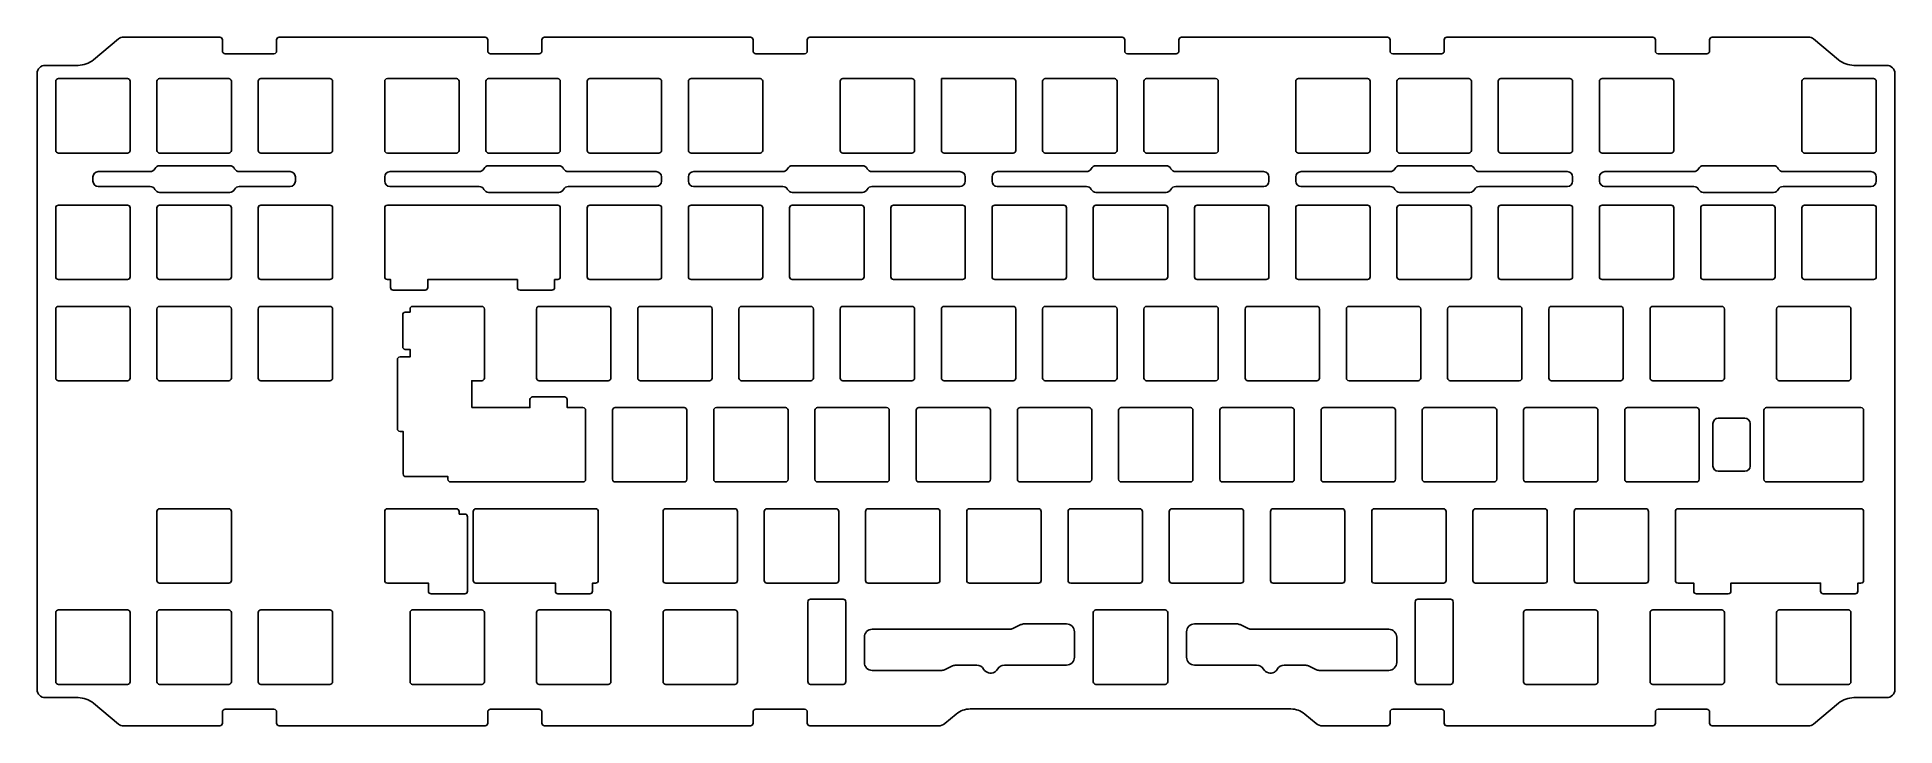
# Model space of a CAD drawing. Header units: millimetres. Extents: x 325 to 675, y 435 to 565.
import ezdxf

# ---------------------------------------------------------------- set-up
doc = ezdxf.new("R2010")
doc.units = ezdxf.units.MM
doc.header["$MEASUREMENT"] = 0
doc.layers.get('0').update_dxf_attribs({"lineweight": 0})

msp = doc.modelspace()

# ---------------------------------------------------------------- linework, layer by layer
at = {"color": 18, "lineweight": 25, "true_color": 0x000000}
for points, knots in [([(565.96, 435.51), (566.3, 435.23), (566.73, 435.07), (567.17, 435.07), (567.17, 435.07), (579.36, 435.07), (579.36, 435.07), (579.64, 435.07), (579.86, 435.3), (579.86, 435.57), (579.86, 435.57), (579.86, 437.7), (579.86, 437.7), (579.86, 437.98), (580.08, 438.2), (580.36, 438.2), (580.36, 438.2), (589.56, 438.2), (589.56, 438.2), (589.84, 438.2), (590.06, 437.98), (590.06, 437.7), (590.06, 437.7), (590.06, 435.57), (590.06, 435.57), (590.06, 435.3), (590.28, 435.07), (590.56, 435.07), (590.56, 435.07), (629.29, 435.07), (629.29, 435.07), (629.57, 435.07), (629.79, 435.3), (629.79, 435.57), (629.79, 435.57), (629.79, 437.7), (629.79, 437.7), (629.79, 437.98), (630.02, 438.2), (630.29, 438.2), (630.29, 438.2), (639.49, 438.2), (639.49, 438.2), (639.77, 438.2), (639.99, 437.98), (639.99, 437.7), (639.99, 437.7), (639.99, 435.57), (639.99, 435.57), (639.99, 435.3), (640.22, 435.07), (640.49, 435.07), (640.49, 435.07), (658.61, 435.07), (658.61, 435.07), (658.96, 435.07), (659.3, 435.2), (659.56, 435.42), (659.56, 435.42), (664.28, 439.34), (664.28, 439.34), (665.08, 440.01), (666.1, 440.38), (667.15, 440.38), (667.15, 440.38), (673.36, 440.38), (673.36, 440.38), (674.19, 440.38), (674.86, 441.05), (674.86, 441.88), (674.86, 441.88), (674.86, 557.89), (674.86, 557.89), (674.86, 558.72), (674.19, 559.39), (673.36, 559.39), (673.36, 559.39), (667.15, 559.39), (667.15, 559.39), (666.1, 559.39), (665.08, 559.76), (664.28, 560.43), (664.28, 560.43), (659.56, 564.35), (659.56, 564.35), (659.3, 564.58), (658.96, 564.7), (658.61, 564.7), (658.61, 564.7), (640.49, 564.7), (640.49, 564.7), (640.22, 564.7), (639.99, 564.47), (639.99, 564.2), (639.99, 564.2), (639.99, 562.07), (639.99, 562.07), (639.99, 561.79), (639.77, 561.57), (639.49, 561.57), (639.49, 561.57), (630.29, 561.57), (630.29, 561.57), (630.02, 561.57), (629.79, 561.79), (629.79, 562.07), (629.79, 562.07), (629.79, 564.2), (629.79, 564.2), (629.79, 564.47), (629.57, 564.7), (629.29, 564.7), (629.29, 564.7), (590.56, 564.7), (590.56, 564.7), (590.28, 564.7), (590.06, 564.47), (590.06, 564.2), (590.06, 564.2), (590.06, 562.07), (590.06, 562.07), (590.06, 561.79), (589.84, 561.57), (589.56, 561.57), (589.56, 561.57), (580.36, 561.57), (580.36, 561.57), (580.08, 561.57), (579.86, 561.79), (579.86, 562.07), (579.86, 562.07), (579.86, 564.2), (579.86, 564.2), (579.86, 564.47), (579.64, 564.7), (579.36, 564.7), (579.36, 564.7), (540.63, 564.7), (540.63, 564.7), (540.35, 564.7), (540.13, 564.47), (540.13, 564.2), (540.13, 564.2), (540.13, 562.07), (540.13, 562.07), (540.13, 561.79), (539.9, 561.57), (539.63, 561.57), (539.63, 561.57), (530.43, 561.57), (530.43, 561.57), (530.15, 561.57), (529.93, 561.79), (529.93, 562.07), (529.93, 562.07), (529.93, 564.2), (529.93, 564.2), (529.93, 564.47), (529.7, 564.7), (529.43, 564.7), (529.43, 564.7), (470.7, 564.7), (470.7, 564.7), (470.42, 564.7), (470.2, 564.47), (470.2, 564.2), (470.2, 564.2), (470.2, 562.07), (470.2, 562.07), (470.2, 561.79), (469.97, 561.57), (469.7, 561.57), (469.7, 561.57), (460.5, 561.57), (460.5, 561.57), (460.22, 561.57), (460, 561.79), (460, 562.07), (460, 562.07), (460, 564.2), (460, 564.2), (460, 564.47), (459.77, 564.7), (459.5, 564.7), (459.5, 564.7), (420.76, 564.7), (420.76, 564.7), (420.49, 564.7), (420.26, 564.47), (420.26, 564.2), (420.26, 564.2), (420.26, 562.07), (420.26, 562.07), (420.26, 561.79), (420.04, 561.57), (419.76, 561.57), (419.76, 561.57), (410.56, 561.57), (410.56, 561.57), (410.29, 561.57), (410.06, 561.79), (410.06, 562.07), (410.06, 562.07), (410.06, 564.2), (410.06, 564.2), (410.06, 564.47), (409.84, 564.7), (409.56, 564.7), (409.56, 564.7), (370.83, 564.7), (370.83, 564.7), (370.56, 564.7), (370.33, 564.47), (370.33, 564.2), (370.33, 564.2), (370.33, 562.07), (370.33, 562.07), (370.33, 561.79), (370.11, 561.57), (369.83, 561.57), (369.83, 561.57), (360.63, 561.57), (360.63, 561.57), (360.36, 561.57), (360.13, 561.79), (360.13, 562.07), (360.13, 562.07), (360.13, 564.2), (360.13, 564.2), (360.13, 564.47), (359.91, 564.7), (359.63, 564.7), (359.63, 564.7), (341.52, 564.7), (341.52, 564.7), (341.17, 564.7), (340.83, 564.58), (340.56, 564.35), (340.56, 564.35), (335.85, 560.43), (335.85, 560.43), (335.04, 559.76), (334.02, 559.39), (332.97, 559.39), (332.97, 559.39), (326.76, 559.39), (326.76, 559.39), (325.93, 559.39), (325.26, 558.72), (325.26, 557.89), (325.26, 557.89), (325.26, 441.88), (325.26, 441.88), (325.26, 441.05), (325.93, 440.38), (326.76, 440.38), (326.76, 440.38), (332.97, 440.38), (332.97, 440.38), (334.02, 440.38), (335.04, 440.01), (335.85, 439.34), (335.85, 439.34), (340.56, 435.42), (340.56, 435.42), (340.83, 435.2), (341.17, 435.07), (341.52, 435.07), (341.52, 435.07), (359.63, 435.07), (359.63, 435.07), (359.91, 435.07), (360.13, 435.3), (360.13, 435.57), (360.13, 435.57), (360.13, 437.7), (360.13, 437.7), (360.13, 437.98), (360.36, 438.2), (360.63, 438.2), (360.63, 438.2), (369.83, 438.2), (369.83, 438.2), (370.11, 438.2), (370.33, 437.98), (370.33, 437.7), (370.33, 437.7), (370.33, 435.57), (370.33, 435.57), (370.33, 435.3), (370.56, 435.07), (370.83, 435.07), (370.83, 435.07), (409.56, 435.07), (409.56, 435.07), (409.84, 435.07), (410.06, 435.3), (410.06, 435.57), (410.06, 435.57), (410.06, 437.7), (410.06, 437.7), (410.06, 437.98), (410.29, 438.2), (410.56, 438.2), (410.56, 438.2), (419.76, 438.2), (419.76, 438.2), (420.04, 438.2), (420.26, 437.98), (420.26, 437.7), (420.26, 437.7), (420.26, 435.57), (420.26, 435.57), (420.26, 435.3), (420.49, 435.07), (420.76, 435.07), (420.76, 435.07), (459.5, 435.07), (459.5, 435.07), (459.77, 435.07), (460, 435.3), (460, 435.57), (460, 435.57), (460, 437.7), (460, 437.7), (460, 437.98), (460.22, 438.2), (460.5, 438.2), (460.5, 438.2), (469.7, 438.2), (469.7, 438.2), (469.97, 438.2), (470.2, 437.98), (470.2, 437.7), (470.2, 437.7), (470.2, 435.57), (470.2, 435.57), (470.2, 435.3), (470.42, 435.07), (470.7, 435.07), (470.7, 435.07), (494.87, 435.07), (494.87, 435.07), (495.31, 435.07), (495.74, 435.23), (496.08, 435.51), (496.08, 435.51), (498.23, 437.3), (498.23, 437.3), (498.97, 437.92), (499.9, 438.25), (500.86, 438.25), (500.86, 438.25), (561.18, 438.25), (561.18, 438.25), (562.14, 438.25), (563.07, 437.92), (563.8, 437.3), (563.8, 437.3), (565.96, 435.51), (565.96, 435.51)], [0, 0, 0, 0, 1, 1, 1, 2, 2, 2, 3, 3, 3, 4, 4, 4, 5, 5, 5, 6, 6, 6, 7, 7, 7, 8, 8, 8, 9, 9, 9, 10, 10, 10, 11, 11, 11, 12, 12, 12, 13, 13, 13, 14, 14, 14, 15, 15, 15, 16, 16, 16, 17, 17, 17, 18, 18, 18, 19, 19, 19, 20, 20, 20, 21, 21, 21, 22, 22, 22, 23, 23, 23, 24, 24, 24, 25, 25, 25, 26, 26, 26, 27, 27, 27, 28, 28, 28, 29, 29, 29, 30, 30, 30, 31, 31, 31, 32, 32, 32, 33, 33, 33, 34, 34, 34, 35, 35, 35, 36, 36, 36, 37, 37, 37, 38, 38, 38, 39, 39, 39, 40, 40, 40, 41, 41, 41, 42, 42, 42, 43, 43, 43, 44, 44, 44, 45, 45, 45, 46, 46, 46, 47, 47, 47, 48, 48, 48, 49, 49, 49, 50, 50, 50, 51, 51, 51, 52, 52, 52, 53, 53, 53, 54, 54, 54, 55, 55, 55, 56, 56, 56, 57, 57, 57, 58, 58, 58, 59, 59, 59, 60, 60, 60, 61, 61, 61, 62, 62, 62, 63, 63, 63, 64, 64, 64, 65, 65, 65, 66, 66, 66, 67, 67, 67, 68, 68, 68, 69, 69, 69, 70, 70, 70, 71, 71, 71, 72, 72, 72, 73, 73, 73, 74, 74, 74, 75, 75, 75, 76, 76, 76, 77, 77, 77, 78, 78, 78, 79, 79, 79, 80, 80, 80, 81, 81, 81, 82, 82, 82, 83, 83, 83, 84, 84, 84, 85, 85, 85, 86, 86, 86, 87, 87, 87, 88, 88, 88, 89, 89, 89, 90, 90, 90, 91, 91, 91, 92, 92, 92, 93, 93, 93, 94, 94, 94, 95, 95, 95, 96, 96, 96, 97, 97, 97, 98, 98, 98, 99, 99, 99, 100, 100, 100, 101, 101, 101, 102, 102, 102, 103, 103, 103, 104, 104, 104, 105, 105, 105, 106, 106, 106, 107, 107, 107, 108, 108, 108, 109, 109, 109, 110, 110, 110, 111, 111, 111, 112, 112, 112, 113, 113, 113, 114, 114, 114, 115, 115, 115, 116, 116, 116, 117, 117, 117, 118, 118, 118, 119, 119, 119, 120, 120, 120, 120]), ([(342.26, 542.89), (342.53, 542.89), (342.76, 543.12), (342.76, 543.39), (342.76, 543.39), (342.76, 556.39), (342.76, 556.39), (342.76, 556.67), (342.53, 556.89), (342.26, 556.89), (342.26, 556.89), (329.26, 556.89), (329.26, 556.89), (328.98, 556.89), (328.76, 556.67), (328.76, 556.39), (328.76, 556.39), (328.76, 543.39), (328.76, 543.39), (328.76, 543.12), (328.98, 542.89), (329.26, 542.89), (329.26, 542.89), (342.26, 542.89), (342.26, 542.89)], [0, 0, 0, 0, 1, 1, 1, 2, 2, 2, 3, 3, 3, 4, 4, 4, 5, 5, 5, 6, 6, 6, 7, 7, 7, 8, 8, 8, 8]), ([(348.31, 556.89), (348.31, 556.89), (361.31, 556.89), (361.31, 556.89), (361.58, 556.89), (361.81, 556.67), (361.81, 556.39), (361.81, 556.39), (361.81, 543.39), (361.81, 543.39), (361.81, 543.12), (361.58, 542.89), (361.31, 542.89), (361.31, 542.89), (348.31, 542.89), (348.31, 542.89), (348.03, 542.89), (347.81, 543.12), (347.81, 543.39), (347.81, 543.39), (347.81, 556.39), (347.81, 556.39), (347.81, 556.67), (348.03, 556.89), (348.31, 556.89)], [0, 0, 0, 0, 1, 1, 1, 2, 2, 2, 3, 3, 3, 4, 4, 4, 5, 5, 5, 6, 6, 6, 7, 7, 7, 8, 8, 8, 8]), ([(366.86, 543.39), (366.86, 543.12), (367.08, 542.89), (367.36, 542.89), (367.36, 542.89), (380.36, 542.89), (380.36, 542.89), (380.63, 542.89), (380.86, 543.12), (380.86, 543.39), (380.86, 543.39), (380.86, 556.39), (380.86, 556.39), (380.86, 556.67), (380.63, 556.89), (380.36, 556.89), (380.36, 556.89), (367.36, 556.89), (367.36, 556.89), (367.08, 556.89), (366.86, 556.67), (366.86, 556.39), (366.86, 556.39), (366.86, 543.39), (366.86, 543.39)], [0, 0, 0, 0, 1, 1, 1, 2, 2, 2, 3, 3, 3, 4, 4, 4, 5, 5, 5, 6, 6, 6, 7, 7, 7, 8, 8, 8, 8]), ([(391.17, 556.89), (390.89, 556.89), (390.67, 556.67), (390.67, 556.39), (390.67, 556.39), (390.67, 543.39), (390.67, 543.39), (390.67, 543.12), (390.89, 542.89), (391.17, 542.89), (391.17, 542.89), (404.17, 542.89), (404.17, 542.89), (404.44, 542.89), (404.67, 543.12), (404.67, 543.39), (404.67, 543.39), (404.67, 556.39), (404.67, 556.39), (404.67, 556.67), (404.44, 556.89), (404.17, 556.89), (404.17, 556.89), (391.17, 556.89), (391.17, 556.89)], [0, 0, 0, 0, 1, 1, 1, 2, 2, 2, 3, 3, 3, 4, 4, 4, 5, 5, 5, 6, 6, 6, 7, 7, 7, 8, 8, 8, 8]), ([(410.22, 556.89), (409.94, 556.89), (409.72, 556.67), (409.72, 556.39), (409.72, 556.39), (409.72, 543.39), (409.72, 543.39), (409.72, 543.12), (409.94, 542.89), (410.22, 542.89), (410.22, 542.89), (423.22, 542.89), (423.22, 542.89), (423.49, 542.89), (423.72, 543.12), (423.72, 543.39), (423.72, 543.39), (423.72, 556.39), (423.72, 556.39), (423.72, 556.67), (423.49, 556.89), (423.22, 556.89), (423.22, 556.89), (410.22, 556.89), (410.22, 556.89)], [0, 0, 0, 0, 1, 1, 1, 2, 2, 2, 3, 3, 3, 4, 4, 4, 5, 5, 5, 6, 6, 6, 7, 7, 7, 8, 8, 8, 8]), ([(429.27, 556.89), (429.27, 556.89), (442.27, 556.89), (442.27, 556.89), (442.54, 556.89), (442.77, 556.67), (442.77, 556.39), (442.77, 556.39), (442.77, 543.39), (442.77, 543.39), (442.77, 543.12), (442.54, 542.89), (442.27, 542.89), (442.27, 542.89), (429.27, 542.89), (429.27, 542.89), (428.99, 542.89), (428.77, 543.12), (428.77, 543.39), (428.77, 543.39), (428.77, 556.39), (428.77, 556.39), (428.77, 556.67), (428.99, 556.89), (429.27, 556.89)], [0, 0, 0, 0, 1, 1, 1, 2, 2, 2, 3, 3, 3, 4, 4, 4, 5, 5, 5, 6, 6, 6, 7, 7, 7, 8, 8, 8, 8]), ([(448.32, 556.89), (448.32, 556.89), (461.32, 556.89), (461.32, 556.89), (461.59, 556.89), (461.82, 556.67), (461.82, 556.39), (461.82, 556.39), (461.82, 543.39), (461.82, 543.39), (461.82, 543.12), (461.59, 542.89), (461.32, 542.89), (461.32, 542.89), (448.32, 542.89), (448.32, 542.89), (448.04, 542.89), (447.82, 543.12), (447.82, 543.39), (447.82, 543.39), (447.82, 556.39), (447.82, 556.39), (447.82, 556.67), (448.04, 556.89), (448.32, 556.89)], [0, 0, 0, 0, 1, 1, 1, 2, 2, 2, 3, 3, 3, 4, 4, 4, 5, 5, 5, 6, 6, 6, 7, 7, 7, 8, 8, 8, 8]), ([(476.89, 556.89), (476.62, 556.89), (476.39, 556.67), (476.39, 556.39), (476.39, 556.39), (476.39, 543.39), (476.39, 543.39), (476.39, 543.12), (476.62, 542.89), (476.89, 542.89), (476.89, 542.89), (489.89, 542.89), (489.89, 542.89), (490.17, 542.89), (490.39, 543.12), (490.39, 543.39), (490.39, 543.39), (490.39, 556.39), (490.39, 556.39), (490.39, 556.67), (490.17, 556.89), (489.89, 556.89), (489.89, 556.89), (476.89, 556.89), (476.89, 556.89)], [0, 0, 0, 0, 1, 1, 1, 2, 2, 2, 3, 3, 3, 4, 4, 4, 5, 5, 5, 6, 6, 6, 7, 7, 7, 8, 8, 8, 8]), ([(495.44, 556.89), (495.44, 556.89), (508.94, 556.89), (508.94, 556.89), (509.22, 556.89), (509.44, 556.67), (509.44, 556.39), (509.44, 556.39), (509.44, 543.39), (509.44, 543.39), (509.44, 543.12), (509.22, 542.89), (508.94, 542.89), (508.94, 542.89), (495.94, 542.89), (495.94, 542.89), (495.67, 542.89), (495.44, 543.12), (495.44, 543.39), (495.44, 543.39), (495.44, 556.89), (495.44, 556.89)], [0, 0, 0, 0, 1, 1, 1, 2, 2, 2, 3, 3, 3, 4, 4, 4, 5, 5, 5, 6, 6, 6, 7, 7, 7, 7]), ([(528.49, 556.39), (528.49, 556.67), (528.27, 556.89), (527.99, 556.89), (527.99, 556.89), (514.99, 556.89), (514.99, 556.89), (514.72, 556.89), (514.49, 556.67), (514.49, 556.39), (514.49, 556.39), (514.49, 543.39), (514.49, 543.39), (514.49, 543.12), (514.72, 542.89), (514.99, 542.89), (514.99, 542.89), (527.99, 542.89), (527.99, 542.89), (528.27, 542.89), (528.49, 543.12), (528.49, 543.39), (528.49, 543.39), (528.49, 556.39), (528.49, 556.39)], [0, 0, 0, 0, 1, 1, 1, 2, 2, 2, 3, 3, 3, 4, 4, 4, 5, 5, 5, 6, 6, 6, 7, 7, 7, 8, 8, 8, 8]), ([(547.54, 556.39), (547.54, 556.67), (547.32, 556.89), (547.04, 556.89), (547.04, 556.89), (534.04, 556.89), (534.04, 556.89), (533.77, 556.89), (533.54, 556.67), (533.54, 556.39), (533.54, 556.39), (533.54, 543.39), (533.54, 543.39), (533.54, 543.12), (533.77, 542.89), (534.04, 542.89), (534.04, 542.89), (547.04, 542.89), (547.04, 542.89), (547.32, 542.89), (547.54, 543.12), (547.54, 543.39), (547.54, 543.39), (547.54, 556.39), (547.54, 556.39)], [0, 0, 0, 0, 1, 1, 1, 2, 2, 2, 3, 3, 3, 4, 4, 4, 5, 5, 5, 6, 6, 6, 7, 7, 7, 8, 8, 8, 8]), ([(576.12, 556.39), (576.12, 556.39), (576.12, 543.39), (576.12, 543.39), (576.12, 543.12), (575.89, 542.89), (575.62, 542.89), (575.62, 542.89), (562.62, 542.89), (562.62, 542.89), (562.34, 542.89), (562.12, 543.12), (562.12, 543.39), (562.12, 543.39), (562.12, 556.39), (562.12, 556.39), (562.12, 556.67), (562.34, 556.89), (562.62, 556.89), (562.62, 556.89), (575.62, 556.89), (575.62, 556.89), (575.89, 556.89), (576.12, 556.67), (576.12, 556.39)], [0, 0, 0, 0, 1, 1, 1, 2, 2, 2, 3, 3, 3, 4, 4, 4, 5, 5, 5, 6, 6, 6, 7, 7, 7, 8, 8, 8, 8]), ([(581.67, 556.89), (581.67, 556.89), (594.67, 556.89), (594.67, 556.89), (594.94, 556.89), (595.17, 556.67), (595.17, 556.39), (595.17, 556.39), (595.17, 543.39), (595.17, 543.39), (595.17, 543.12), (594.94, 542.89), (594.67, 542.89), (594.67, 542.89), (581.67, 542.89), (581.67, 542.89), (581.39, 542.89), (581.17, 543.12), (581.17, 543.39), (581.17, 543.39), (581.17, 556.39), (581.17, 556.39), (581.17, 556.67), (581.39, 556.89), (581.67, 556.89)], [0, 0, 0, 0, 1, 1, 1, 2, 2, 2, 3, 3, 3, 4, 4, 4, 5, 5, 5, 6, 6, 6, 7, 7, 7, 8, 8, 8, 8]), ([(614.22, 556.39), (614.22, 556.39), (614.22, 543.39), (614.22, 543.39), (614.22, 543.12), (613.99, 542.89), (613.72, 542.89), (613.72, 542.89), (600.72, 542.89), (600.72, 542.89), (600.44, 542.89), (600.22, 543.12), (600.22, 543.39), (600.22, 543.39), (600.22, 556.39), (600.22, 556.39), (600.22, 556.67), (600.44, 556.89), (600.72, 556.89), (600.72, 556.89), (613.72, 556.89), (613.72, 556.89), (613.99, 556.89), (614.22, 556.67), (614.22, 556.39)], [0, 0, 0, 0, 1, 1, 1, 2, 2, 2, 3, 3, 3, 4, 4, 4, 5, 5, 5, 6, 6, 6, 7, 7, 7, 8, 8, 8, 8]), ([(633.27, 556.39), (633.27, 556.67), (633.04, 556.89), (632.77, 556.89), (632.77, 556.89), (619.77, 556.89), (619.77, 556.89), (619.49, 556.89), (619.27, 556.67), (619.27, 556.39), (619.27, 556.39), (619.27, 543.39), (619.27, 543.39), (619.27, 543.12), (619.49, 542.89), (619.77, 542.89), (619.77, 542.89), (632.77, 542.89), (632.77, 542.89), (633.04, 542.89), (633.27, 543.12), (633.27, 543.39), (633.27, 543.39), (633.27, 556.39), (633.27, 556.39)], [0, 0, 0, 0, 1, 1, 1, 2, 2, 2, 3, 3, 3, 4, 4, 4, 5, 5, 5, 6, 6, 6, 7, 7, 7, 8, 8, 8, 8]), ([(671.37, 556.39), (671.37, 556.39), (671.37, 543.39), (671.37, 543.39), (671.37, 543.12), (671.14, 542.89), (670.87, 542.89), (670.87, 542.89), (657.87, 542.89), (657.87, 542.89), (657.59, 542.89), (657.37, 543.12), (657.37, 543.39), (657.37, 543.39), (657.37, 556.39), (657.37, 556.39), (657.37, 556.67), (657.59, 556.89), (657.87, 556.89), (657.87, 556.89), (670.87, 556.89), (670.87, 556.89), (671.14, 556.89), (671.37, 556.67), (671.37, 556.39)], [0, 0, 0, 0, 1, 1, 1, 2, 2, 2, 3, 3, 3, 4, 4, 4, 5, 5, 5, 6, 6, 6, 7, 7, 7, 8, 8, 8, 8]), ([(348.31, 540.49), (348.31, 540.49), (361.52, 540.49), (361.52, 540.49), (361.9, 540.49), (362.24, 540.27), (362.41, 539.94), (362.59, 539.6), (362.93, 539.39), (363.31, 539.39), (363.31, 539.39), (372.86, 539.39), (372.86, 539.39), (373.41, 539.39), (373.86, 538.94), (373.86, 538.39), (373.86, 538.39), (373.86, 537.58), (373.86, 537.58), (373.86, 537.03), (373.41, 536.58), (372.86, 536.58), (372.86, 536.58), (363.31, 536.58), (363.31, 536.58), (362.93, 536.58), (362.59, 536.37), (362.41, 536.03), (362.24, 535.7), (361.9, 535.49), (361.52, 535.49), (361.52, 535.49), (348.31, 535.49), (348.31, 535.49), (347.93, 535.49), (347.59, 535.7), (347.41, 536.03), (347.24, 536.37), (346.9, 536.58), (346.52, 536.58), (346.52, 536.58), (336.76, 536.58), (336.76, 536.58), (336.2, 536.58), (335.76, 537.03), (335.76, 537.58), (335.76, 537.58), (335.76, 538.39), (335.76, 538.39), (335.76, 538.94), (336.2, 539.39), (336.76, 539.39), (336.76, 539.39), (346.52, 539.39), (346.52, 539.39), (346.9, 539.39), (347.24, 539.6), (347.41, 539.94), (347.59, 540.27), (347.93, 540.49), (348.31, 540.49)], [0, 0, 0, 0, 1, 1, 1, 2, 2, 2, 3, 3, 3, 4, 4, 4, 5, 5, 5, 6, 6, 6, 7, 7, 7, 8, 8, 8, 9, 9, 9, 10, 10, 10, 11, 11, 11, 12, 12, 12, 13, 13, 13, 14, 14, 14, 15, 15, 15, 16, 16, 16, 17, 17, 17, 18, 18, 18, 19, 19, 19, 20, 20, 20, 20]), ([(410.22, 540.49), (409.84, 540.49), (409.5, 540.27), (409.33, 539.94), (409.16, 539.6), (408.81, 539.39), (408.44, 539.39), (408.44, 539.39), (391.67, 539.39), (391.67, 539.39), (391.12, 539.39), (390.67, 538.94), (390.67, 538.39), (390.67, 538.39), (390.67, 537.58), (390.67, 537.58), (390.67, 537.03), (391.12, 536.58), (391.67, 536.58), (391.67, 536.58), (408.44, 536.58), (408.44, 536.58), (408.81, 536.58), (409.16, 536.37), (409.33, 536.03), (409.5, 535.7), (409.84, 535.49), (410.22, 535.49), (410.22, 535.49), (423.44, 535.49), (423.44, 535.49), (423.81, 535.49), (424.16, 535.7), (424.33, 536.03), (424.5, 536.37), (424.84, 536.58), (425.22, 536.58), (425.22, 536.58), (441.77, 536.58), (441.77, 536.58), (442.32, 536.58), (442.77, 537.03), (442.77, 537.58), (442.77, 537.58), (442.77, 538.39), (442.77, 538.39), (442.77, 538.94), (442.32, 539.39), (441.77, 539.39), (441.77, 539.39), (425.22, 539.39), (425.22, 539.39), (424.84, 539.39), (424.5, 539.6), (424.33, 539.94), (424.16, 540.27), (423.81, 540.49), (423.44, 540.49), (423.44, 540.49), (410.22, 540.49), (410.22, 540.49)], [0, 0, 0, 0, 1, 1, 1, 2, 2, 2, 3, 3, 3, 4, 4, 4, 5, 5, 5, 6, 6, 6, 7, 7, 7, 8, 8, 8, 9, 9, 9, 10, 10, 10, 11, 11, 11, 12, 12, 12, 13, 13, 13, 14, 14, 14, 15, 15, 15, 16, 16, 16, 17, 17, 17, 18, 18, 18, 19, 19, 19, 20, 20, 20, 20]), ([(448.82, 539.39), (448.82, 539.39), (465.59, 539.39), (465.59, 539.39), (465.96, 539.39), (466.31, 539.6), (466.48, 539.94), (466.65, 540.27), (466.99, 540.49), (467.37, 540.49), (467.37, 540.49), (480.59, 540.49), (480.59, 540.49), (480.96, 540.49), (481.31, 540.27), (481.48, 539.94), (481.65, 539.6), (481.99, 539.39), (482.37, 539.39), (482.37, 539.39), (498.92, 539.39), (498.92, 539.39), (499.47, 539.39), (499.92, 538.94), (499.92, 538.39), (499.92, 538.39), (499.92, 537.58), (499.92, 537.58), (499.92, 537.03), (499.47, 536.58), (498.92, 536.58), (498.92, 536.58), (482.37, 536.58), (482.37, 536.58), (481.99, 536.58), (481.65, 536.37), (481.48, 536.03), (481.31, 535.7), (480.96, 535.49), (480.59, 535.49), (480.59, 535.49), (467.37, 535.49), (467.37, 535.49), (466.99, 535.49), (466.65, 535.7), (466.48, 536.03), (466.31, 536.37), (465.96, 536.58), (465.59, 536.58), (465.59, 536.58), (448.82, 536.58), (448.82, 536.58), (448.27, 536.58), (447.82, 537.03), (447.82, 537.58), (447.82, 537.58), (447.82, 538.39), (447.82, 538.39), (447.82, 538.94), (448.27, 539.39), (448.82, 539.39)], [0, 0, 0, 0, 1, 1, 1, 2, 2, 2, 3, 3, 3, 4, 4, 4, 5, 5, 5, 6, 6, 6, 7, 7, 7, 8, 8, 8, 9, 9, 9, 10, 10, 10, 11, 11, 11, 12, 12, 12, 13, 13, 13, 14, 14, 14, 15, 15, 15, 16, 16, 16, 17, 17, 17, 18, 18, 18, 19, 19, 19, 20, 20, 20, 20]), ([(524.52, 540.49), (524.14, 540.49), (523.8, 540.27), (523.63, 539.94), (523.46, 539.6), (523.11, 539.39), (522.74, 539.39), (522.74, 539.39), (505.97, 539.39), (505.97, 539.39), (505.42, 539.39), (504.97, 538.94), (504.97, 538.39), (504.97, 538.39), (504.97, 537.58), (504.97, 537.58), (504.97, 537.03), (505.42, 536.58), (505.97, 536.58), (505.97, 536.58), (522.74, 536.58), (522.74, 536.58), (523.11, 536.58), (523.46, 536.37), (523.63, 536.03), (523.8, 535.7), (524.14, 535.49), (524.52, 535.49), (524.52, 535.49), (537.74, 535.49), (537.74, 535.49), (538.11, 535.49), (538.46, 535.7), (538.63, 536.03), (538.8, 536.37), (539.14, 536.58), (539.52, 536.58), (539.52, 536.58), (556.07, 536.58), (556.07, 536.58), (556.62, 536.58), (557.07, 537.03), (557.07, 537.58), (557.07, 537.58), (557.07, 538.39), (557.07, 538.39), (557.07, 538.94), (556.62, 539.39), (556.07, 539.39), (556.07, 539.39), (539.52, 539.39), (539.52, 539.39), (539.14, 539.39), (538.8, 539.6), (538.63, 539.94), (538.46, 540.27), (538.11, 540.49), (537.74, 540.49), (537.74, 540.49), (524.52, 540.49), (524.52, 540.49)], [0, 0, 0, 0, 1, 1, 1, 2, 2, 2, 3, 3, 3, 4, 4, 4, 5, 5, 5, 6, 6, 6, 7, 7, 7, 8, 8, 8, 9, 9, 9, 10, 10, 10, 11, 11, 11, 12, 12, 12, 13, 13, 13, 14, 14, 14, 15, 15, 15, 16, 16, 16, 17, 17, 17, 18, 18, 18, 19, 19, 19, 20, 20, 20, 20]), ([(563.12, 539.39), (563.12, 539.39), (579.89, 539.39), (579.89, 539.39), (580.26, 539.39), (580.61, 539.6), (580.78, 539.94), (580.95, 540.27), (581.29, 540.49), (581.67, 540.49), (581.67, 540.49), (594.89, 540.49), (594.89, 540.49), (595.26, 540.49), (595.61, 540.27), (595.78, 539.94), (595.95, 539.6), (596.29, 539.39), (596.67, 539.39), (596.67, 539.39), (613.22, 539.39), (613.22, 539.39), (613.77, 539.39), (614.22, 538.94), (614.22, 538.39), (614.22, 538.39), (614.22, 537.58), (614.22, 537.58), (614.22, 537.03), (613.77, 536.58), (613.22, 536.58), (613.22, 536.58), (596.67, 536.58), (596.67, 536.58), (596.29, 536.58), (595.95, 536.37), (595.78, 536.03), (595.61, 535.7), (595.26, 535.49), (594.89, 535.49), (594.89, 535.49), (581.67, 535.49), (581.67, 535.49), (581.29, 535.49), (580.95, 535.7), (580.78, 536.03), (580.61, 536.37), (580.26, 536.58), (579.89, 536.58), (579.89, 536.58), (563.12, 536.58), (563.12, 536.58), (562.57, 536.58), (562.12, 537.03), (562.12, 537.58), (562.12, 537.58), (562.12, 538.39), (562.12, 538.39), (562.12, 538.94), (562.57, 539.39), (563.12, 539.39)], [0, 0, 0, 0, 1, 1, 1, 2, 2, 2, 3, 3, 3, 4, 4, 4, 5, 5, 5, 6, 6, 6, 7, 7, 7, 8, 8, 8, 9, 9, 9, 10, 10, 10, 11, 11, 11, 12, 12, 12, 13, 13, 13, 14, 14, 14, 15, 15, 15, 16, 16, 16, 17, 17, 17, 18, 18, 18, 19, 19, 19, 20, 20, 20, 20]), ([(637.93, 536.03), (637.76, 536.37), (637.41, 536.58), (637.04, 536.58), (637.04, 536.58), (620.27, 536.58), (620.27, 536.58), (619.72, 536.58), (619.27, 537.03), (619.27, 537.58), (619.27, 537.58), (619.27, 538.39), (619.27, 538.39), (619.27, 538.94), (619.72, 539.39), (620.27, 539.39), (620.27, 539.39), (637.04, 539.39), (637.04, 539.39), (637.41, 539.39), (637.76, 539.6), (637.93, 539.94), (638.1, 540.27), (638.44, 540.49), (638.82, 540.49), (638.82, 540.49), (652.04, 540.49), (652.04, 540.49), (652.41, 540.49), (652.76, 540.27), (652.93, 539.94), (653.1, 539.6), (653.44, 539.39), (653.82, 539.39), (653.82, 539.39), (670.37, 539.39), (670.37, 539.39), (670.92, 539.39), (671.37, 538.94), (671.37, 538.39), (671.37, 538.39), (671.37, 537.58), (671.37, 537.58), (671.37, 537.03), (670.92, 536.58), (670.37, 536.58), (670.37, 536.58), (653.82, 536.58), (653.82, 536.58), (653.44, 536.58), (653.1, 536.37), (652.93, 536.03), (652.76, 535.7), (652.41, 535.49), (652.04, 535.49), (652.04, 535.49), (638.82, 535.49), (638.82, 535.49), (638.44, 535.49), (638.1, 535.7), (637.93, 536.03)], [0, 0, 0, 0, 1, 1, 1, 2, 2, 2, 3, 3, 3, 4, 4, 4, 5, 5, 5, 6, 6, 6, 7, 7, 7, 8, 8, 8, 9, 9, 9, 10, 10, 10, 11, 11, 11, 12, 12, 12, 13, 13, 13, 14, 14, 14, 15, 15, 15, 16, 16, 16, 17, 17, 17, 18, 18, 18, 19, 19, 19, 20, 20, 20, 20]), ([(328.76, 519.58), (328.76, 519.3), (328.98, 519.08), (329.26, 519.08), (329.26, 519.08), (342.26, 519.08), (342.26, 519.08), (342.53, 519.08), (342.76, 519.3), (342.76, 519.58), (342.76, 519.58), (342.76, 532.58), (342.76, 532.58), (342.76, 532.86), (342.53, 533.08), (342.26, 533.08), (342.26, 533.08), (329.26, 533.08), (329.26, 533.08), (328.98, 533.08), (328.76, 532.86), (328.76, 532.58), (328.76, 532.58), (328.76, 519.58), (328.76, 519.58)], [0, 0, 0, 0, 1, 1, 1, 2, 2, 2, 3, 3, 3, 4, 4, 4, 5, 5, 5, 6, 6, 6, 7, 7, 7, 8, 8, 8, 8]), ([(348.31, 533.08), (348.31, 533.08), (361.31, 533.08), (361.31, 533.08), (361.58, 533.08), (361.81, 532.86), (361.81, 532.58), (361.81, 532.58), (361.81, 519.58), (361.81, 519.58), (361.81, 519.3), (361.58, 519.08), (361.31, 519.08), (361.31, 519.08), (348.31, 519.08), (348.31, 519.08), (348.03, 519.08), (347.81, 519.3), (347.81, 519.58), (347.81, 519.58), (347.81, 532.58), (347.81, 532.58), (347.81, 532.86), (348.03, 533.08), (348.31, 533.08)], [0, 0, 0, 0, 1, 1, 1, 2, 2, 2, 3, 3, 3, 4, 4, 4, 5, 5, 5, 6, 6, 6, 7, 7, 7, 8, 8, 8, 8]), ([(366.86, 519.58), (366.86, 519.3), (367.08, 519.08), (367.36, 519.08), (367.36, 519.08), (380.36, 519.08), (380.36, 519.08), (380.63, 519.08), (380.86, 519.3), (380.86, 519.58), (380.86, 519.58), (380.86, 532.58), (380.86, 532.58), (380.86, 532.86), (380.63, 533.08), (380.36, 533.08), (380.36, 533.08), (367.36, 533.08), (367.36, 533.08), (367.08, 533.08), (366.86, 532.86), (366.86, 532.58), (366.86, 532.58), (366.86, 519.58), (366.86, 519.58)], [0, 0, 0, 0, 1, 1, 1, 2, 2, 2, 3, 3, 3, 4, 4, 4, 5, 5, 5, 6, 6, 6, 7, 7, 7, 8, 8, 8, 8]), ([(391.17, 533.08), (391.17, 533.08), (423.22, 533.08), (423.22, 533.08), (423.49, 533.08), (423.72, 532.86), (423.72, 532.58), (423.72, 532.58), (423.72, 519.58), (423.72, 519.58), (423.72, 519.3), (423.49, 519.08), (423.22, 519.08), (423.22, 519.08), (422.63, 519.08), (422.63, 519.08), (422.63, 519.08), (422.63, 517.58), (422.63, 517.58), (422.63, 517.3), (422.41, 517.08), (422.13, 517.08), (422.13, 517.08), (416.13, 517.08), (416.13, 517.08), (415.86, 517.08), (415.63, 517.3), (415.63, 517.58), (415.63, 517.58), (415.63, 519.08), (415.63, 519.08), (415.63, 519.08), (398.76, 519.08), (398.76, 519.08), (398.76, 519.08), (398.76, 517.58), (398.76, 517.58), (398.76, 517.3), (398.53, 517.08), (398.26, 517.08), (398.26, 517.08), (392.26, 517.08), (392.26, 517.08), (391.98, 517.08), (391.76, 517.3), (391.76, 517.58), (391.76, 517.58), (391.76, 519.08), (391.76, 519.08), (391.76, 519.08), (391.17, 519.08), (391.17, 519.08), (390.89, 519.08), (390.67, 519.3), (390.67, 519.58), (390.67, 519.58), (390.67, 532.58), (390.67, 532.58), (390.67, 532.86), (390.89, 533.08), (391.17, 533.08)], [0, 0, 0, 0, 1, 1, 1, 2, 2, 2, 3, 3, 3, 4, 4, 4, 5, 5, 5, 6, 6, 6, 7, 7, 7, 8, 8, 8, 9, 9, 9, 10, 10, 10, 11, 11, 11, 12, 12, 12, 13, 13, 13, 14, 14, 14, 15, 15, 15, 16, 16, 16, 17, 17, 17, 18, 18, 18, 19, 19, 19, 20, 20, 20, 20]), ([(442.77, 532.58), (442.77, 532.86), (442.54, 533.08), (442.27, 533.08), (442.27, 533.08), (429.27, 533.08), (429.27, 533.08), (428.99, 533.08), (428.77, 532.86), (428.77, 532.58), (428.77, 532.58), (428.77, 519.58), (428.77, 519.58), (428.77, 519.3), (428.99, 519.08), (429.27, 519.08), (429.27, 519.08), (442.27, 519.08), (442.27, 519.08), (442.54, 519.08), (442.77, 519.3), (442.77, 519.58), (442.77, 519.58), (442.77, 532.58), (442.77, 532.58)], [0, 0, 0, 0, 1, 1, 1, 2, 2, 2, 3, 3, 3, 4, 4, 4, 5, 5, 5, 6, 6, 6, 7, 7, 7, 8, 8, 8, 8]), ([(448.32, 533.08), (448.32, 533.08), (461.32, 533.08), (461.32, 533.08), (461.59, 533.08), (461.82, 532.86), (461.82, 532.58), (461.82, 532.58), (461.82, 519.58), (461.82, 519.58), (461.82, 519.3), (461.59, 519.08), (461.32, 519.08), (461.32, 519.08), (448.32, 519.08), (448.32, 519.08), (448.04, 519.08), (447.82, 519.3), (447.82, 519.58), (447.82, 519.58), (447.82, 532.58), (447.82, 532.58), (447.82, 532.86), (448.04, 533.08), (448.32, 533.08)], [0, 0, 0, 0, 1, 1, 1, 2, 2, 2, 3, 3, 3, 4, 4, 4, 5, 5, 5, 6, 6, 6, 7, 7, 7, 8, 8, 8, 8]), ([(480.87, 532.58), (480.87, 532.86), (480.64, 533.08), (480.37, 533.08), (480.37, 533.08), (467.37, 533.08), (467.37, 533.08), (467.09, 533.08), (466.87, 532.86), (466.87, 532.58), (466.87, 532.58), (466.87, 519.58), (466.87, 519.58), (466.87, 519.3), (467.09, 519.08), (467.37, 519.08), (467.37, 519.08), (480.37, 519.08), (480.37, 519.08), (480.64, 519.08), (480.87, 519.3), (480.87, 519.58), (480.87, 519.58), (480.87, 532.58), (480.87, 532.58)], [0, 0, 0, 0, 1, 1, 1, 2, 2, 2, 3, 3, 3, 4, 4, 4, 5, 5, 5, 6, 6, 6, 7, 7, 7, 8, 8, 8, 8]), ([(485.92, 519.58), (485.92, 519.3), (486.14, 519.08), (486.42, 519.08), (486.42, 519.08), (499.42, 519.08), (499.42, 519.08), (499.69, 519.08), (499.92, 519.3), (499.92, 519.58), (499.92, 519.58), (499.92, 532.58), (499.92, 532.58), (499.92, 532.86), (499.69, 533.08), (499.42, 533.08), (499.42, 533.08), (486.42, 533.08), (486.42, 533.08), (486.14, 533.08), (485.92, 532.86), (485.92, 532.58), (485.92, 532.58), (485.92, 519.58), (485.92, 519.58)], [0, 0, 0, 0, 1, 1, 1, 2, 2, 2, 3, 3, 3, 4, 4, 4, 5, 5, 5, 6, 6, 6, 7, 7, 7, 8, 8, 8, 8]), ([(518.47, 519.08), (518.74, 519.08), (518.97, 519.3), (518.97, 519.58), (518.97, 519.58), (518.97, 532.58), (518.97, 532.58), (518.97, 532.86), (518.74, 533.08), (518.47, 533.08), (518.47, 533.08), (505.47, 533.08), (505.47, 533.08), (505.19, 533.08), (504.97, 532.86), (504.97, 532.58), (504.97, 532.58), (504.97, 519.58), (504.97, 519.58), (504.97, 519.3), (505.19, 519.08), (505.47, 519.08), (505.47, 519.08), (518.47, 519.08), (518.47, 519.08)], [0, 0, 0, 0, 1, 1, 1, 2, 2, 2, 3, 3, 3, 4, 4, 4, 5, 5, 5, 6, 6, 6, 7, 7, 7, 8, 8, 8, 8]), ([(524.02, 519.58), (524.02, 519.3), (524.24, 519.08), (524.52, 519.08), (524.52, 519.08), (537.52, 519.08), (537.52, 519.08), (537.79, 519.08), (538.02, 519.3), (538.02, 519.58), (538.02, 519.58), (538.02, 532.58), (538.02, 532.58), (538.02, 532.86), (537.79, 533.08), (537.52, 533.08), (537.52, 533.08), (524.52, 533.08), (524.52, 533.08), (524.24, 533.08), (524.02, 532.86), (524.02, 532.58), (524.02, 532.58), (524.02, 519.58), (524.02, 519.58)], [0, 0, 0, 0, 1, 1, 1, 2, 2, 2, 3, 3, 3, 4, 4, 4, 5, 5, 5, 6, 6, 6, 7, 7, 7, 8, 8, 8, 8]), ([(543.07, 519.58), (543.07, 519.3), (543.29, 519.08), (543.57, 519.08), (543.57, 519.08), (556.57, 519.08), (556.57, 519.08), (556.84, 519.08), (557.07, 519.3), (557.07, 519.58), (557.07, 519.58), (557.07, 532.58), (557.07, 532.58), (557.07, 532.86), (556.84, 533.08), (556.57, 533.08), (556.57, 533.08), (543.57, 533.08), (543.57, 533.08), (543.29, 533.08), (543.07, 532.86), (543.07, 532.58), (543.07, 532.58), (543.07, 519.58), (543.07, 519.58)], [0, 0, 0, 0, 1, 1, 1, 2, 2, 2, 3, 3, 3, 4, 4, 4, 5, 5, 5, 6, 6, 6, 7, 7, 7, 8, 8, 8, 8]), ([(562.12, 519.58), (562.12, 519.3), (562.34, 519.08), (562.62, 519.08), (562.62, 519.08), (575.62, 519.08), (575.62, 519.08), (575.89, 519.08), (576.12, 519.3), (576.12, 519.58), (576.12, 519.58), (576.12, 532.58), (576.12, 532.58), (576.12, 532.86), (575.89, 533.08), (575.62, 533.08), (575.62, 533.08), (562.62, 533.08), (562.62, 533.08), (562.34, 533.08), (562.12, 532.86), (562.12, 532.58), (562.12, 532.58), (562.12, 519.58), (562.12, 519.58)], [0, 0, 0, 0, 1, 1, 1, 2, 2, 2, 3, 3, 3, 4, 4, 4, 5, 5, 5, 6, 6, 6, 7, 7, 7, 8, 8, 8, 8]), ([(581.17, 519.58), (581.17, 519.3), (581.39, 519.08), (581.67, 519.08), (581.67, 519.08), (594.67, 519.08), (594.67, 519.08), (594.94, 519.08), (595.17, 519.3), (595.17, 519.58), (595.17, 519.58), (595.17, 532.58), (595.17, 532.58), (595.17, 532.86), (594.94, 533.08), (594.67, 533.08), (594.67, 533.08), (581.67, 533.08), (581.67, 533.08), (581.39, 533.08), (581.17, 532.86), (581.17, 532.58), (581.17, 532.58), (581.17, 519.58), (581.17, 519.58)], [0, 0, 0, 0, 1, 1, 1, 2, 2, 2, 3, 3, 3, 4, 4, 4, 5, 5, 5, 6, 6, 6, 7, 7, 7, 8, 8, 8, 8]), ([(600.22, 519.58), (600.22, 519.3), (600.44, 519.08), (600.72, 519.08), (600.72, 519.08), (613.72, 519.08), (613.72, 519.08), (613.99, 519.08), (614.22, 519.3), (614.22, 519.58), (614.22, 519.58), (614.22, 532.58), (614.22, 532.58), (614.22, 532.86), (613.99, 533.08), (613.72, 533.08), (613.72, 533.08), (600.72, 533.08), (600.72, 533.08), (600.44, 533.08), (600.22, 532.86), (600.22, 532.58), (600.22, 532.58), (600.22, 519.58), (600.22, 519.58)], [0, 0, 0, 0, 1, 1, 1, 2, 2, 2, 3, 3, 3, 4, 4, 4, 5, 5, 5, 6, 6, 6, 7, 7, 7, 8, 8, 8, 8]), ([(619.27, 519.58), (619.27, 519.3), (619.49, 519.08), (619.77, 519.08), (619.77, 519.08), (632.77, 519.08), (632.77, 519.08), (633.04, 519.08), (633.27, 519.3), (633.27, 519.58), (633.27, 519.58), (633.27, 532.58), (633.27, 532.58), (633.27, 532.86), (633.04, 533.08), (632.77, 533.08), (632.77, 533.08), (619.77, 533.08), (619.77, 533.08), (619.49, 533.08), (619.27, 532.86), (619.27, 532.58), (619.27, 532.58), (619.27, 519.58), (619.27, 519.58)], [0, 0, 0, 0, 1, 1, 1, 2, 2, 2, 3, 3, 3, 4, 4, 4, 5, 5, 5, 6, 6, 6, 7, 7, 7, 8, 8, 8, 8]), ([(638.32, 519.58), (638.32, 519.3), (638.54, 519.08), (638.82, 519.08), (638.82, 519.08), (651.82, 519.08), (651.82, 519.08), (652.09, 519.08), (652.32, 519.3), (652.32, 519.58), (652.32, 519.58), (652.32, 532.58), (652.32, 532.58), (652.32, 532.86), (652.09, 533.08), (651.82, 533.08), (651.82, 533.08), (638.82, 533.08), (638.82, 533.08), (638.54, 533.08), (638.32, 532.86), (638.32, 532.58), (638.32, 532.58), (638.32, 519.58), (638.32, 519.58)], [0, 0, 0, 0, 1, 1, 1, 2, 2, 2, 3, 3, 3, 4, 4, 4, 5, 5, 5, 6, 6, 6, 7, 7, 7, 8, 8, 8, 8]), ([(657.87, 533.08), (657.87, 533.08), (670.87, 533.08), (670.87, 533.08), (671.14, 533.08), (671.37, 532.86), (671.37, 532.58), (671.37, 532.58), (671.37, 519.58), (671.37, 519.58), (671.37, 519.3), (671.14, 519.08), (670.87, 519.08), (670.87, 519.08), (657.87, 519.08), (657.87, 519.08), (657.59, 519.08), (657.37, 519.3), (657.37, 519.58), (657.37, 519.58), (657.37, 532.58), (657.37, 532.58), (657.37, 532.86), (657.59, 533.08), (657.87, 533.08)], [0, 0, 0, 0, 1, 1, 1, 2, 2, 2, 3, 3, 3, 4, 4, 4, 5, 5, 5, 6, 6, 6, 7, 7, 7, 8, 8, 8, 8]), ([(328.76, 500.53), (328.76, 500.25), (328.98, 500.03), (329.26, 500.03), (329.26, 500.03), (342.26, 500.03), (342.26, 500.03), (342.53, 500.03), (342.76, 500.25), (342.76, 500.53), (342.76, 500.53), (342.76, 513.53), (342.76, 513.53), (342.76, 513.81), (342.53, 514.03), (342.26, 514.03), (342.26, 514.03), (329.26, 514.03), (329.26, 514.03), (328.98, 514.03), (328.76, 513.81), (328.76, 513.53), (328.76, 513.53), (328.76, 500.53), (328.76, 500.53)], [0, 0, 0, 0, 1, 1, 1, 2, 2, 2, 3, 3, 3, 4, 4, 4, 5, 5, 5, 6, 6, 6, 7, 7, 7, 8, 8, 8, 8]), ([(348.31, 514.03), (348.31, 514.03), (361.31, 514.03), (361.31, 514.03), (361.58, 514.03), (361.81, 513.81), (361.81, 513.53), (361.81, 513.53), (361.81, 500.53), (361.81, 500.53), (361.81, 500.25), (361.58, 500.03), (361.31, 500.03), (361.31, 500.03), (348.31, 500.03), (348.31, 500.03), (348.03, 500.03), (347.81, 500.25), (347.81, 500.53), (347.81, 500.53), (347.81, 513.53), (347.81, 513.53), (347.81, 513.81), (348.03, 514.03), (348.31, 514.03)], [0, 0, 0, 0, 1, 1, 1, 2, 2, 2, 3, 3, 3, 4, 4, 4, 5, 5, 5, 6, 6, 6, 7, 7, 7, 8, 8, 8, 8]), ([(366.86, 500.53), (366.86, 500.25), (367.08, 500.03), (367.36, 500.03), (367.36, 500.03), (380.36, 500.03), (380.36, 500.03), (380.63, 500.03), (380.86, 500.25), (380.86, 500.53), (380.86, 500.53), (380.86, 513.53), (380.86, 513.53), (380.86, 513.81), (380.63, 514.03), (380.36, 514.03), (380.36, 514.03), (367.36, 514.03), (367.36, 514.03), (367.08, 514.03), (366.86, 513.81), (366.86, 513.53), (366.86, 513.53), (366.86, 500.53), (366.86, 500.53)], [0, 0, 0, 0, 1, 1, 1, 2, 2, 2, 3, 3, 3, 4, 4, 4, 5, 5, 5, 6, 6, 6, 7, 7, 7, 8, 8, 8, 8]), ([(407.05, 494.98), (407.05, 494.98), (418.01, 494.98), (418.01, 494.98), (418.01, 494.98), (418.01, 496.48), (418.01, 496.48), (418.01, 496.76), (418.24, 496.98), (418.51, 496.98), (418.51, 496.98), (424.51, 496.98), (424.51, 496.98), (424.79, 496.98), (425.01, 496.76), (425.01, 496.48), (425.01, 496.48), (425.01, 494.98), (425.01, 494.98), (425.01, 494.98), (427.98, 494.98), (427.98, 494.98), (428.26, 494.98), (428.48, 494.76), (428.48, 494.48), (428.48, 494.48), (428.48, 481.48), (428.48, 481.48), (428.48, 481.2), (428.26, 480.98), (427.98, 480.98), (427.98, 480.98), (403.07, 480.98), (403.07, 480.98), (402.8, 480.98), (402.57, 481.2), (402.57, 481.48), (402.57, 481.48), (402.57, 481.98), (402.57, 481.98), (402.57, 481.98), (394.64, 481.98), (394.64, 481.98), (394.36, 481.98), (394.14, 482.2), (394.14, 482.48), (394.14, 482.48), (394.14, 490.5), (394.14, 490.5), (394.14, 490.5), (393.55, 490.5), (393.55, 490.5), (393.27, 490.5), (393.05, 490.73), (393.05, 491), (393.05, 491), (393.05, 504), (393.05, 504), (393.05, 504.28), (393.27, 504.5), (393.55, 504.5), (393.55, 504.5), (395.43, 504.5), (395.43, 504.5), (395.43, 504.5), (395.43, 505.94), (395.43, 505.94), (395.43, 505.94), (394.55, 505.94), (394.55, 505.94), (394.27, 505.94), (394.05, 506.17), (394.05, 506.44), (394.05, 506.44), (394.05, 512.44), (394.05, 512.44), (394.05, 512.72), (394.27, 512.94), (394.55, 512.94), (394.55, 512.94), (395.43, 512.94), (395.43, 512.94), (395.43, 512.94), (395.43, 513.53), (395.43, 513.53), (395.43, 513.81), (395.66, 514.03), (395.93, 514.03), (395.93, 514.03), (408.93, 514.03), (408.93, 514.03), (409.21, 514.03), (409.43, 513.81), (409.43, 513.53), (409.43, 513.53), (409.43, 500.53), (409.43, 500.53), (409.43, 500.25), (409.21, 500.03), (408.93, 500.03), (408.93, 500.03), (407.05, 500.03), (407.05, 500.03), (407.05, 500.03), (407.05, 494.98), (407.05, 494.98)], [0, 0, 0, 0, 1, 1, 1, 2, 2, 2, 3, 3, 3, 4, 4, 4, 5, 5, 5, 6, 6, 6, 7, 7, 7, 8, 8, 8, 9, 9, 9, 10, 10, 10, 11, 11, 11, 12, 12, 12, 13, 13, 13, 14, 14, 14, 15, 15, 15, 16, 16, 16, 17, 17, 17, 18, 18, 18, 19, 19, 19, 20, 20, 20, 21, 21, 21, 22, 22, 22, 23, 23, 23, 24, 24, 24, 25, 25, 25, 26, 26, 26, 27, 27, 27, 28, 28, 28, 29, 29, 29, 30, 30, 30, 31, 31, 31, 32, 32, 32, 33, 33, 33, 34, 34, 34, 35, 35, 35, 35]), ([(419.24, 500.53), (419.24, 500.25), (419.47, 500.03), (419.74, 500.03), (419.74, 500.03), (432.74, 500.03), (432.74, 500.03), (433.02, 500.03), (433.24, 500.25), (433.24, 500.53), (433.24, 500.53), (433.24, 513.53), (433.24, 513.53), (433.24, 513.81), (433.02, 514.03), (432.74, 514.03), (432.74, 514.03), (419.74, 514.03), (419.74, 514.03), (419.47, 514.03), (419.24, 513.81), (419.24, 513.53), (419.24, 513.53), (419.24, 500.53), (419.24, 500.53)], [0, 0, 0, 0, 1, 1, 1, 2, 2, 2, 3, 3, 3, 4, 4, 4, 5, 5, 5, 6, 6, 6, 7, 7, 7, 8, 8, 8, 8]), ([(438.29, 500.53), (438.29, 500.25), (438.52, 500.03), (438.79, 500.03), (438.79, 500.03), (451.79, 500.03), (451.79, 500.03), (452.07, 500.03), (452.29, 500.25), (452.29, 500.53), (452.29, 500.53), (452.29, 513.53), (452.29, 513.53), (452.29, 513.81), (452.07, 514.03), (451.79, 514.03), (451.79, 514.03), (438.79, 514.03), (438.79, 514.03), (438.52, 514.03), (438.29, 513.81), (438.29, 513.53), (438.29, 513.53), (438.29, 500.53), (438.29, 500.53)], [0, 0, 0, 0, 1, 1, 1, 2, 2, 2, 3, 3, 3, 4, 4, 4, 5, 5, 5, 6, 6, 6, 7, 7, 7, 8, 8, 8, 8]), ([(457.84, 514.03), (457.84, 514.03), (470.84, 514.03), (470.84, 514.03), (471.12, 514.03), (471.34, 513.81), (471.34, 513.53), (471.34, 513.53), (471.34, 500.53), (471.34, 500.53), (471.34, 500.25), (471.12, 500.03), (470.84, 500.03), (470.84, 500.03), (457.84, 500.03), (457.84, 500.03), (457.57, 500.03), (457.34, 500.25), (457.34, 500.53), (457.34, 500.53), (457.34, 513.53), (457.34, 513.53), (457.34, 513.81), (457.57, 514.03), (457.84, 514.03)], [0, 0, 0, 0, 1, 1, 1, 2, 2, 2, 3, 3, 3, 4, 4, 4, 5, 5, 5, 6, 6, 6, 7, 7, 7, 8, 8, 8, 8]), ([(476.39, 500.53), (476.39, 500.25), (476.62, 500.03), (476.89, 500.03), (476.89, 500.03), (489.89, 500.03), (489.89, 500.03), (490.17, 500.03), (490.39, 500.25), (490.39, 500.53), (490.39, 500.53), (490.39, 513.53), (490.39, 513.53), (490.39, 513.81), (490.17, 514.03), (489.89, 514.03), (489.89, 514.03), (476.89, 514.03), (476.89, 514.03), (476.62, 514.03), (476.39, 513.81), (476.39, 513.53), (476.39, 513.53), (476.39, 500.53), (476.39, 500.53)], [0, 0, 0, 0, 1, 1, 1, 2, 2, 2, 3, 3, 3, 4, 4, 4, 5, 5, 5, 6, 6, 6, 7, 7, 7, 8, 8, 8, 8]), ([(495.44, 500.53), (495.44, 500.25), (495.67, 500.03), (495.94, 500.03), (495.94, 500.03), (508.94, 500.03), (508.94, 500.03), (509.22, 500.03), (509.44, 500.25), (509.44, 500.53), (509.44, 500.53), (509.44, 513.53), (509.44, 513.53), (509.44, 513.81), (509.22, 514.03), (508.94, 514.03), (508.94, 514.03), (495.94, 514.03), (495.94, 514.03), (495.67, 514.03), (495.44, 513.81), (495.44, 513.53), (495.44, 513.53), (495.44, 500.53), (495.44, 500.53)], [0, 0, 0, 0, 1, 1, 1, 2, 2, 2, 3, 3, 3, 4, 4, 4, 5, 5, 5, 6, 6, 6, 7, 7, 7, 8, 8, 8, 8]), ([(514.49, 500.53), (514.49, 500.25), (514.72, 500.03), (514.99, 500.03), (514.99, 500.03), (527.99, 500.03), (527.99, 500.03), (528.27, 500.03), (528.49, 500.25), (528.49, 500.53), (528.49, 500.53), (528.49, 513.53), (528.49, 513.53), (528.49, 513.81), (528.27, 514.03), (527.99, 514.03), (527.99, 514.03), (514.99, 514.03), (514.99, 514.03), (514.72, 514.03), (514.49, 513.81), (514.49, 513.53), (514.49, 513.53), (514.49, 500.53), (514.49, 500.53)], [0, 0, 0, 0, 1, 1, 1, 2, 2, 2, 3, 3, 3, 4, 4, 4, 5, 5, 5, 6, 6, 6, 7, 7, 7, 8, 8, 8, 8]), ([(533.54, 500.53), (533.54, 500.25), (533.77, 500.03), (534.04, 500.03), (534.04, 500.03), (547.04, 500.03), (547.04, 500.03), (547.32, 500.03), (547.54, 500.25), (547.54, 500.53), (547.54, 500.53), (547.54, 513.53), (547.54, 513.53), (547.54, 513.81), (547.32, 514.03), (547.04, 514.03), (547.04, 514.03), (534.04, 514.03), (534.04, 514.03), (533.77, 514.03), (533.54, 513.81), (533.54, 513.53), (533.54, 513.53), (533.54, 500.53), (533.54, 500.53)], [0, 0, 0, 0, 1, 1, 1, 2, 2, 2, 3, 3, 3, 4, 4, 4, 5, 5, 5, 6, 6, 6, 7, 7, 7, 8, 8, 8, 8]), ([(552.59, 500.53), (552.59, 500.25), (552.82, 500.03), (553.09, 500.03), (553.09, 500.03), (566.09, 500.03), (566.09, 500.03), (566.37, 500.03), (566.59, 500.25), (566.59, 500.53), (566.59, 500.53), (566.59, 513.53), (566.59, 513.53), (566.59, 513.81), (566.37, 514.03), (566.09, 514.03), (566.09, 514.03), (553.09, 514.03), (553.09, 514.03), (552.82, 514.03), (552.59, 513.81), (552.59, 513.53), (552.59, 513.53), (552.59, 500.53), (552.59, 500.53)], [0, 0, 0, 0, 1, 1, 1, 2, 2, 2, 3, 3, 3, 4, 4, 4, 5, 5, 5, 6, 6, 6, 7, 7, 7, 8, 8, 8, 8]), ([(572.14, 514.03), (572.14, 514.03), (585.14, 514.03), (585.14, 514.03), (585.42, 514.03), (585.64, 513.81), (585.64, 513.53), (585.64, 513.53), (585.64, 500.53), (585.64, 500.53), (585.64, 500.25), (585.42, 500.03), (585.14, 500.03), (585.14, 500.03), (572.14, 500.03), (572.14, 500.03), (571.87, 500.03), (571.64, 500.25), (571.64, 500.53), (571.64, 500.53), (571.64, 513.53), (571.64, 513.53), (571.64, 513.81), (571.87, 514.03), (572.14, 514.03)], [0, 0, 0, 0, 1, 1, 1, 2, 2, 2, 3, 3, 3, 4, 4, 4, 5, 5, 5, 6, 6, 6, 7, 7, 7, 8, 8, 8, 8]), ([(590.69, 500.53), (590.69, 500.25), (590.92, 500.03), (591.19, 500.03), (591.19, 500.03), (604.19, 500.03), (604.19, 500.03), (604.47, 500.03), (604.69, 500.25), (604.69, 500.53), (604.69, 500.53), (604.69, 513.53), (604.69, 513.53), (604.69, 513.81), (604.47, 514.03), (604.19, 514.03), (604.19, 514.03), (591.19, 514.03), (591.19, 514.03), (590.92, 514.03), (590.69, 513.81), (590.69, 513.53), (590.69, 513.53), (590.69, 500.53), (590.69, 500.53)], [0, 0, 0, 0, 1, 1, 1, 2, 2, 2, 3, 3, 3, 4, 4, 4, 5, 5, 5, 6, 6, 6, 7, 7, 7, 8, 8, 8, 8]), ([(609.74, 500.53), (609.74, 500.25), (609.97, 500.03), (610.24, 500.03), (610.24, 500.03), (623.24, 500.03), (623.24, 500.03), (623.52, 500.03), (623.74, 500.25), (623.74, 500.53), (623.74, 500.53), (623.74, 513.53), (623.74, 513.53), (623.74, 513.81), (623.52, 514.03), (623.24, 514.03), (623.24, 514.03), (610.24, 514.03), (610.24, 514.03), (609.97, 514.03), (609.74, 513.81), (609.74, 513.53), (609.74, 513.53), (609.74, 500.53), (609.74, 500.53)], [0, 0, 0, 0, 1, 1, 1, 2, 2, 2, 3, 3, 3, 4, 4, 4, 5, 5, 5, 6, 6, 6, 7, 7, 7, 8, 8, 8, 8]), ([(628.79, 500.53), (628.79, 500.25), (629.02, 500.03), (629.29, 500.03), (629.29, 500.03), (642.29, 500.03), (642.29, 500.03), (642.57, 500.03), (642.79, 500.25), (642.79, 500.53), (642.79, 500.53), (642.79, 513.53), (642.79, 513.53), (642.79, 513.81), (642.57, 514.03), (642.29, 514.03), (642.29, 514.03), (629.29, 514.03), (629.29, 514.03), (629.02, 514.03), (628.79, 513.81), (628.79, 513.53), (628.79, 513.53), (628.79, 500.53), (628.79, 500.53)], [0, 0, 0, 0, 1, 1, 1, 2, 2, 2, 3, 3, 3, 4, 4, 4, 5, 5, 5, 6, 6, 6, 7, 7, 7, 8, 8, 8, 8]), ([(666.61, 513.53), (666.61, 513.81), (666.38, 514.03), (666.11, 514.03), (666.11, 514.03), (653.11, 514.03), (653.11, 514.03), (652.83, 514.03), (652.61, 513.81), (652.61, 513.53), (652.61, 513.53), (652.61, 500.53), (652.61, 500.53), (652.61, 500.25), (652.83, 500.03), (653.11, 500.03), (653.11, 500.03), (666.11, 500.03), (666.11, 500.03), (666.38, 500.03), (666.61, 500.25), (666.61, 500.53), (666.61, 500.53), (666.61, 513.53), (666.61, 513.53)], [0, 0, 0, 0, 1, 1, 1, 2, 2, 2, 3, 3, 3, 4, 4, 4, 5, 5, 5, 6, 6, 6, 7, 7, 7, 8, 8, 8, 8]), ([(433.53, 481.48), (433.53, 481.2), (433.76, 480.98), (434.03, 480.98), (434.03, 480.98), (447.03, 480.98), (447.03, 480.98), (447.31, 480.98), (447.53, 481.2), (447.53, 481.48), (447.53, 481.48), (447.53, 494.48), (447.53, 494.48), (447.53, 494.76), (447.31, 494.98), (447.03, 494.98), (447.03, 494.98), (434.03, 494.98), (434.03, 494.98), (433.76, 494.98), (433.53, 494.76), (433.53, 494.48), (433.53, 494.48), (433.53, 481.48), (433.53, 481.48)], [0, 0, 0, 0, 1, 1, 1, 2, 2, 2, 3, 3, 3, 4, 4, 4, 5, 5, 5, 6, 6, 6, 7, 7, 7, 8, 8, 8, 8]), ([(453.08, 494.98), (453.08, 494.98), (466.08, 494.98), (466.08, 494.98), (466.36, 494.98), (466.58, 494.76), (466.58, 494.48), (466.58, 494.48), (466.58, 481.48), (466.58, 481.48), (466.58, 481.2), (466.36, 480.98), (466.08, 480.98), (466.08, 480.98), (453.08, 480.98), (453.08, 480.98), (452.81, 480.98), (452.58, 481.2), (452.58, 481.48), (452.58, 481.48), (452.58, 494.48), (452.58, 494.48), (452.58, 494.76), (452.81, 494.98), (453.08, 494.98)], [0, 0, 0, 0, 1, 1, 1, 2, 2, 2, 3, 3, 3, 4, 4, 4, 5, 5, 5, 6, 6, 6, 7, 7, 7, 8, 8, 8, 8]), ([(485.63, 494.48), (485.63, 494.76), (485.41, 494.98), (485.13, 494.98), (485.13, 494.98), (472.13, 494.98), (472.13, 494.98), (471.86, 494.98), (471.63, 494.76), (471.63, 494.48), (471.63, 494.48), (471.63, 481.48), (471.63, 481.48), (471.63, 481.2), (471.86, 480.98), (472.13, 480.98), (472.13, 480.98), (485.13, 480.98), (485.13, 480.98), (485.41, 480.98), (485.63, 481.2), (485.63, 481.48), (485.63, 481.48), (485.63, 494.48), (485.63, 494.48)], [0, 0, 0, 0, 1, 1, 1, 2, 2, 2, 3, 3, 3, 4, 4, 4, 5, 5, 5, 6, 6, 6, 7, 7, 7, 8, 8, 8, 8]), ([(490.68, 481.48), (490.68, 481.2), (490.91, 480.98), (491.18, 480.98), (491.18, 480.98), (504.18, 480.98), (504.18, 480.98), (504.46, 480.98), (504.68, 481.2), (504.68, 481.48), (504.68, 481.48), (504.68, 494.48), (504.68, 494.48), (504.68, 494.76), (504.46, 494.98), (504.18, 494.98), (504.18, 494.98), (491.18, 494.98), (491.18, 494.98), (490.91, 494.98), (490.68, 494.76), (490.68, 494.48), (490.68, 494.48), (490.68, 481.48), (490.68, 481.48)], [0, 0, 0, 0, 1, 1, 1, 2, 2, 2, 3, 3, 3, 4, 4, 4, 5, 5, 5, 6, 6, 6, 7, 7, 7, 8, 8, 8, 8]), ([(509.73, 481.48), (509.73, 481.2), (509.96, 480.98), (510.23, 480.98), (510.23, 480.98), (523.23, 480.98), (523.23, 480.98), (523.51, 480.98), (523.73, 481.2), (523.73, 481.48), (523.73, 481.48), (523.73, 494.48), (523.73, 494.48), (523.73, 494.76), (523.51, 494.98), (523.23, 494.98), (523.23, 494.98), (510.23, 494.98), (510.23, 494.98), (509.96, 494.98), (509.73, 494.76), (509.73, 494.48), (509.73, 494.48), (509.73, 481.48), (509.73, 481.48)], [0, 0, 0, 0, 1, 1, 1, 2, 2, 2, 3, 3, 3, 4, 4, 4, 5, 5, 5, 6, 6, 6, 7, 7, 7, 8, 8, 8, 8]), ([(542.28, 480.98), (542.56, 480.98), (542.78, 481.2), (542.78, 481.48), (542.78, 481.48), (542.78, 494.48), (542.78, 494.48), (542.78, 494.76), (542.56, 494.98), (542.28, 494.98), (542.28, 494.98), (529.28, 494.98), (529.28, 494.98), (529.01, 494.98), (528.78, 494.76), (528.78, 494.48), (528.78, 494.48), (528.78, 481.48), (528.78, 481.48), (528.78, 481.2), (529.01, 480.98), (529.28, 480.98), (529.28, 480.98), (542.28, 480.98), (542.28, 480.98)], [0, 0, 0, 0, 1, 1, 1, 2, 2, 2, 3, 3, 3, 4, 4, 4, 5, 5, 5, 6, 6, 6, 7, 7, 7, 8, 8, 8, 8]), ([(547.83, 481.48), (547.83, 481.2), (548.06, 480.98), (548.33, 480.98), (548.33, 480.98), (561.33, 480.98), (561.33, 480.98), (561.61, 480.98), (561.83, 481.2), (561.83, 481.48), (561.83, 481.48), (561.83, 494.48), (561.83, 494.48), (561.83, 494.76), (561.61, 494.98), (561.33, 494.98), (561.33, 494.98), (548.33, 494.98), (548.33, 494.98), (548.06, 494.98), (547.83, 494.76), (547.83, 494.48), (547.83, 494.48), (547.83, 481.48), (547.83, 481.48)], [0, 0, 0, 0, 1, 1, 1, 2, 2, 2, 3, 3, 3, 4, 4, 4, 5, 5, 5, 6, 6, 6, 7, 7, 7, 8, 8, 8, 8]), ([(567.38, 494.98), (567.38, 494.98), (580.38, 494.98), (580.38, 494.98), (580.66, 494.98), (580.88, 494.76), (580.88, 494.48), (580.88, 494.48), (580.88, 481.48), (580.88, 481.48), (580.88, 481.2), (580.66, 480.98), (580.38, 480.98), (580.38, 480.98), (567.38, 480.98), (567.38, 480.98), (567.11, 480.98), (566.88, 481.2), (566.88, 481.48), (566.88, 481.48), (566.88, 494.48), (566.88, 494.48), (566.88, 494.76), (567.11, 494.98), (567.38, 494.98)], [0, 0, 0, 0, 1, 1, 1, 2, 2, 2, 3, 3, 3, 4, 4, 4, 5, 5, 5, 6, 6, 6, 7, 7, 7, 8, 8, 8, 8]), ([(585.93, 481.48), (585.93, 481.2), (586.16, 480.98), (586.43, 480.98), (586.43, 480.98), (599.43, 480.98), (599.43, 480.98), (599.71, 480.98), (599.93, 481.2), (599.93, 481.48), (599.93, 481.48), (599.93, 494.48), (599.93, 494.48), (599.93, 494.76), (599.71, 494.98), (599.43, 494.98), (599.43, 494.98), (586.43, 494.98), (586.43, 494.98), (586.16, 494.98), (585.93, 494.76), (585.93, 494.48), (585.93, 494.48), (585.93, 481.48), (585.93, 481.48)], [0, 0, 0, 0, 1, 1, 1, 2, 2, 2, 3, 3, 3, 4, 4, 4, 5, 5, 5, 6, 6, 6, 7, 7, 7, 8, 8, 8, 8]), ([(604.98, 481.48), (604.98, 481.2), (605.21, 480.98), (605.48, 480.98), (605.48, 480.98), (618.48, 480.98), (618.48, 480.98), (618.76, 480.98), (618.98, 481.2), (618.98, 481.48), (618.98, 481.48), (618.98, 494.48), (618.98, 494.48), (618.98, 494.76), (618.76, 494.98), (618.48, 494.98), (618.48, 494.98), (605.48, 494.98), (605.48, 494.98), (605.21, 494.98), (604.98, 494.76), (604.98, 494.48), (604.98, 494.48), (604.98, 481.48), (604.98, 481.48)], [0, 0, 0, 0, 1, 1, 1, 2, 2, 2, 3, 3, 3, 4, 4, 4, 5, 5, 5, 6, 6, 6, 7, 7, 7, 8, 8, 8, 8]), ([(624.03, 481.48), (624.03, 481.2), (624.26, 480.98), (624.53, 480.98), (624.53, 480.98), (637.53, 480.98), (637.53, 480.98), (637.81, 480.98), (638.03, 481.2), (638.03, 481.48), (638.03, 481.48), (638.03, 494.48), (638.03, 494.48), (638.03, 494.76), (637.81, 494.98), (637.53, 494.98), (637.53, 494.98), (624.53, 494.98), (624.53, 494.98), (624.26, 494.98), (624.03, 494.76), (624.03, 494.48), (624.03, 494.48), (624.03, 481.48), (624.03, 481.48)], [0, 0, 0, 0, 1, 1, 1, 2, 2, 2, 3, 3, 3, 4, 4, 4, 5, 5, 5, 6, 6, 6, 7, 7, 7, 8, 8, 8, 8]), ([(647.63, 491.98), (647.63, 491.98), (647.63, 483.98), (647.63, 483.98), (647.63, 483.43), (647.18, 482.98), (646.63, 482.98), (646.63, 482.98), (641.63, 482.98), (641.63, 482.98), (641.08, 482.98), (640.63, 483.43), (640.63, 483.98), (640.63, 483.98), (640.63, 491.98), (640.63, 491.98), (640.63, 492.53), (641.08, 492.98), (641.63, 492.98), (641.63, 492.98), (646.63, 492.98), (646.63, 492.98), (647.18, 492.98), (647.63, 492.53), (647.63, 491.98)], [0, 0, 0, 0, 1, 1, 1, 2, 2, 2, 3, 3, 3, 4, 4, 4, 5, 5, 5, 6, 6, 6, 7, 7, 7, 8, 8, 8, 8]), ([(668.99, 494.48), (668.99, 494.76), (668.76, 494.98), (668.49, 494.98), (668.49, 494.98), (650.72, 494.98), (650.72, 494.98), (650.45, 494.98), (650.22, 494.76), (650.22, 494.48), (650.22, 494.48), (650.22, 481.48), (650.22, 481.48), (650.22, 481.2), (650.45, 480.98), (650.72, 480.98), (650.72, 480.98), (668.49, 480.98), (668.49, 480.98), (668.76, 480.98), (668.99, 481.2), (668.99, 481.48), (668.99, 481.48), (668.99, 494.48), (668.99, 494.48)], [0, 0, 0, 0, 1, 1, 1, 2, 2, 2, 3, 3, 3, 4, 4, 4, 5, 5, 5, 6, 6, 6, 7, 7, 7, 8, 8, 8, 8]), ([(348.31, 475.93), (348.31, 475.93), (361.31, 475.93), (361.31, 475.93), (361.58, 475.93), (361.81, 475.71), (361.81, 475.43), (361.81, 475.43), (361.81, 462.43), (361.81, 462.43), (361.81, 462.15), (361.58, 461.93), (361.31, 461.93), (361.31, 461.93), (348.31, 461.93), (348.31, 461.93), (348.03, 461.93), (347.81, 462.15), (347.81, 462.43), (347.81, 462.43), (347.81, 475.43), (347.81, 475.43), (347.81, 475.71), (348.03, 475.93), (348.31, 475.93)], [0, 0, 0, 0, 1, 1, 1, 2, 2, 2, 3, 3, 3, 4, 4, 4, 5, 5, 5, 6, 6, 6, 7, 7, 7, 8, 8, 8, 8]), ([(404.67, 474.93), (404.67, 474.93), (405.74, 474.93), (405.74, 474.93), (406.02, 474.93), (406.24, 474.71), (406.24, 474.43), (406.24, 474.43), (406.24, 460.43), (406.24, 460.43), (406.24, 460.15), (406.02, 459.93), (405.74, 459.93), (405.74, 459.93), (399.4, 459.93), (399.4, 459.93), (399.12, 459.93), (398.9, 460.15), (398.9, 460.43), (398.9, 460.43), (398.9, 461.93), (398.9, 461.93), (398.9, 461.93), (391.17, 461.93), (391.17, 461.93), (390.89, 461.93), (390.67, 462.15), (390.67, 462.43), (390.67, 462.43), (390.67, 475.43), (390.67, 475.43), (390.67, 475.71), (390.89, 475.93), (391.17, 475.93), (391.17, 475.93), (404.17, 475.93), (404.17, 475.93), (404.44, 475.93), (404.67, 475.71), (404.67, 475.43), (404.67, 475.43), (404.67, 474.93), (404.67, 474.93)], [0, 0, 0, 0, 1, 1, 1, 2, 2, 2, 3, 3, 3, 4, 4, 4, 5, 5, 5, 6, 6, 6, 7, 7, 7, 8, 8, 8, 9, 9, 9, 10, 10, 10, 11, 11, 11, 12, 12, 12, 13, 13, 13, 14, 14, 14, 14]), ([(407.84, 475.93), (407.84, 475.93), (430.36, 475.93), (430.36, 475.93), (430.64, 475.93), (430.86, 475.71), (430.86, 475.43), (430.86, 475.43), (430.86, 462.43), (430.86, 462.43), (430.86, 462.15), (430.64, 461.93), (430.36, 461.93), (430.36, 461.93), (429.78, 461.93), (429.78, 461.93), (429.78, 461.93), (429.78, 460.43), (429.78, 460.43), (429.78, 460.15), (429.55, 459.93), (429.28, 459.93), (429.28, 459.93), (423.28, 459.93), (423.28, 459.93), (423, 459.93), (422.78, 460.15), (422.78, 460.43), (422.78, 460.43), (422.78, 461.93), (422.78, 461.93), (422.78, 461.93), (407.84, 461.93), (407.84, 461.93), (407.56, 461.93), (407.34, 462.15), (407.34, 462.43), (407.34, 462.43), (407.34, 475.43), (407.34, 475.43), (407.34, 475.71), (407.56, 475.93), (407.84, 475.93)], [0, 0, 0, 0, 1, 1, 1, 2, 2, 2, 3, 3, 3, 4, 4, 4, 5, 5, 5, 6, 6, 6, 7, 7, 7, 8, 8, 8, 9, 9, 9, 10, 10, 10, 11, 11, 11, 12, 12, 12, 13, 13, 13, 14, 14, 14, 14]), ([(456.56, 461.93), (456.83, 461.93), (457.06, 462.15), (457.06, 462.43), (457.06, 462.43), (457.06, 475.43), (457.06, 475.43), (457.06, 475.71), (456.83, 475.93), (456.56, 475.93), (456.56, 475.93), (443.56, 475.93), (443.56, 475.93), (443.28, 475.93), (443.06, 475.71), (443.06, 475.43), (443.06, 475.43), (443.06, 462.43), (443.06, 462.43), (443.06, 462.15), (443.28, 461.93), (443.56, 461.93), (443.56, 461.93), (456.56, 461.93), (456.56, 461.93)], [0, 0, 0, 0, 1, 1, 1, 2, 2, 2, 3, 3, 3, 4, 4, 4, 5, 5, 5, 6, 6, 6, 7, 7, 7, 8, 8, 8, 8]), ([(462.11, 462.43), (462.11, 462.15), (462.33, 461.93), (462.61, 461.93), (462.61, 461.93), (475.61, 461.93), (475.61, 461.93), (475.88, 461.93), (476.11, 462.15), (476.11, 462.43), (476.11, 462.43), (476.11, 475.43), (476.11, 475.43), (476.11, 475.71), (475.88, 475.93), (475.61, 475.93), (475.61, 475.93), (462.61, 475.93), (462.61, 475.93), (462.33, 475.93), (462.11, 475.71), (462.11, 475.43), (462.11, 475.43), (462.11, 462.43), (462.11, 462.43)], [0, 0, 0, 0, 1, 1, 1, 2, 2, 2, 3, 3, 3, 4, 4, 4, 5, 5, 5, 6, 6, 6, 7, 7, 7, 8, 8, 8, 8]), ([(481.16, 462.43), (481.16, 462.15), (481.38, 461.93), (481.66, 461.93), (481.66, 461.93), (494.66, 461.93), (494.66, 461.93), (494.93, 461.93), (495.16, 462.15), (495.16, 462.43), (495.16, 462.43), (495.16, 475.43), (495.16, 475.43), (495.16, 475.71), (494.93, 475.93), (494.66, 475.93), (494.66, 475.93), (481.66, 475.93), (481.66, 475.93), (481.38, 475.93), (481.16, 475.71), (481.16, 475.43), (481.16, 475.43), (481.16, 462.43), (481.16, 462.43)], [0, 0, 0, 0, 1, 1, 1, 2, 2, 2, 3, 3, 3, 4, 4, 4, 5, 5, 5, 6, 6, 6, 7, 7, 7, 8, 8, 8, 8]), ([(500.21, 462.43), (500.21, 462.15), (500.43, 461.93), (500.71, 461.93), (500.71, 461.93), (513.71, 461.93), (513.71, 461.93), (513.98, 461.93), (514.21, 462.15), (514.21, 462.43), (514.21, 462.43), (514.21, 475.43), (514.21, 475.43), (514.21, 475.71), (513.98, 475.93), (513.71, 475.93), (513.71, 475.93), (500.71, 475.93), (500.71, 475.93), (500.43, 475.93), (500.21, 475.71), (500.21, 475.43), (500.21, 475.43), (500.21, 462.43), (500.21, 462.43)], [0, 0, 0, 0, 1, 1, 1, 2, 2, 2, 3, 3, 3, 4, 4, 4, 5, 5, 5, 6, 6, 6, 7, 7, 7, 8, 8, 8, 8]), ([(519.26, 462.43), (519.26, 462.15), (519.48, 461.93), (519.76, 461.93), (519.76, 461.93), (532.76, 461.93), (532.76, 461.93), (533.03, 461.93), (533.26, 462.15), (533.26, 462.43), (533.26, 462.43), (533.26, 475.43), (533.26, 475.43), (533.26, 475.71), (533.03, 475.93), (532.76, 475.93), (532.76, 475.93), (519.76, 475.93), (519.76, 475.93), (519.48, 475.93), (519.26, 475.71), (519.26, 475.43), (519.26, 475.43), (519.26, 462.43), (519.26, 462.43)], [0, 0, 0, 0, 1, 1, 1, 2, 2, 2, 3, 3, 3, 4, 4, 4, 5, 5, 5, 6, 6, 6, 7, 7, 7, 8, 8, 8, 8]), ([(538.31, 462.43), (538.31, 462.15), (538.53, 461.93), (538.81, 461.93), (538.81, 461.93), (551.81, 461.93), (551.81, 461.93), (552.08, 461.93), (552.31, 462.15), (552.31, 462.43), (552.31, 462.43), (552.31, 475.43), (552.31, 475.43), (552.31, 475.71), (552.08, 475.93), (551.81, 475.93), (551.81, 475.93), (538.81, 475.93), (538.81, 475.93), (538.53, 475.93), (538.31, 475.71), (538.31, 475.43), (538.31, 475.43), (538.31, 462.43), (538.31, 462.43)], [0, 0, 0, 0, 1, 1, 1, 2, 2, 2, 3, 3, 3, 4, 4, 4, 5, 5, 5, 6, 6, 6, 7, 7, 7, 8, 8, 8, 8]), ([(557.36, 462.43), (557.36, 462.15), (557.58, 461.93), (557.86, 461.93), (557.86, 461.93), (570.86, 461.93), (570.86, 461.93), (571.13, 461.93), (571.36, 462.15), (571.36, 462.43), (571.36, 462.43), (571.36, 475.43), (571.36, 475.43), (571.36, 475.71), (571.13, 475.93), (570.86, 475.93), (570.86, 475.93), (557.86, 475.93), (557.86, 475.93), (557.58, 475.93), (557.36, 475.71), (557.36, 475.43), (557.36, 475.43), (557.36, 462.43), (557.36, 462.43)], [0, 0, 0, 0, 1, 1, 1, 2, 2, 2, 3, 3, 3, 4, 4, 4, 5, 5, 5, 6, 6, 6, 7, 7, 7, 8, 8, 8, 8]), ([(576.91, 475.93), (576.91, 475.93), (589.91, 475.93), (589.91, 475.93), (590.18, 475.93), (590.41, 475.71), (590.41, 475.43), (590.41, 475.43), (590.41, 462.43), (590.41, 462.43), (590.41, 462.15), (590.18, 461.93), (589.91, 461.93), (589.91, 461.93), (576.91, 461.93), (576.91, 461.93), (576.63, 461.93), (576.41, 462.15), (576.41, 462.43), (576.41, 462.43), (576.41, 475.43), (576.41, 475.43), (576.41, 475.71), (576.63, 475.93), (576.91, 475.93)], [0, 0, 0, 0, 1, 1, 1, 2, 2, 2, 3, 3, 3, 4, 4, 4, 5, 5, 5, 6, 6, 6, 7, 7, 7, 8, 8, 8, 8]), ([(595.46, 462.43), (595.46, 462.15), (595.68, 461.93), (595.96, 461.93), (595.96, 461.93), (608.96, 461.93), (608.96, 461.93), (609.23, 461.93), (609.46, 462.15), (609.46, 462.43), (609.46, 462.43), (609.46, 475.43), (609.46, 475.43), (609.46, 475.71), (609.23, 475.93), (608.96, 475.93), (608.96, 475.93), (595.96, 475.93), (595.96, 475.93), (595.68, 475.93), (595.46, 475.71), (595.46, 475.43), (595.46, 475.43), (595.46, 462.43), (595.46, 462.43)], [0, 0, 0, 0, 1, 1, 1, 2, 2, 2, 3, 3, 3, 4, 4, 4, 5, 5, 5, 6, 6, 6, 7, 7, 7, 8, 8, 8, 8]), ([(614.51, 462.43), (614.51, 462.15), (614.73, 461.93), (615.01, 461.93), (615.01, 461.93), (628.01, 461.93), (628.01, 461.93), (628.28, 461.93), (628.51, 462.15), (628.51, 462.43), (628.51, 462.43), (628.51, 475.43), (628.51, 475.43), (628.51, 475.71), (628.28, 475.93), (628.01, 475.93), (628.01, 475.93), (615.01, 475.93), (615.01, 475.93), (614.73, 475.93), (614.51, 475.71), (614.51, 475.43), (614.51, 475.43), (614.51, 462.43), (614.51, 462.43)], [0, 0, 0, 0, 1, 1, 1, 2, 2, 2, 3, 3, 3, 4, 4, 4, 5, 5, 5, 6, 6, 6, 7, 7, 7, 8, 8, 8, 8]), ([(634.06, 475.93), (634.06, 475.93), (668.49, 475.93), (668.49, 475.93), (668.76, 475.93), (668.99, 475.71), (668.99, 475.43), (668.99, 475.43), (668.99, 462.43), (668.99, 462.43), (668.99, 462.15), (668.76, 461.93), (668.49, 461.93), (668.49, 461.93), (667.9, 461.93), (667.9, 461.93), (667.9, 461.93), (667.9, 460.43), (667.9, 460.43), (667.9, 460.15), (667.68, 459.93), (667.4, 459.93), (667.4, 459.93), (661.4, 459.93), (661.4, 459.93), (661.12, 459.93), (660.9, 460.15), (660.9, 460.43), (660.9, 460.43), (660.9, 461.93), (660.9, 461.93), (660.9, 461.93), (644.02, 461.93), (644.02, 461.93), (644.02, 461.93), (644.02, 460.43), (644.02, 460.43), (644.02, 460.15), (643.8, 459.93), (643.52, 459.93), (643.52, 459.93), (637.52, 459.93), (637.52, 459.93), (637.25, 459.93), (637.02, 460.15), (637.02, 460.43), (637.02, 460.43), (637.02, 461.93), (637.02, 461.93), (637.02, 461.93), (634.06, 461.93), (634.06, 461.93), (633.78, 461.93), (633.56, 462.15), (633.56, 462.43), (633.56, 462.43), (633.56, 475.43), (633.56, 475.43), (633.56, 475.71), (633.78, 475.93), (634.06, 475.93)], [0, 0, 0, 0, 1, 1, 1, 2, 2, 2, 3, 3, 3, 4, 4, 4, 5, 5, 5, 6, 6, 6, 7, 7, 7, 8, 8, 8, 9, 9, 9, 10, 10, 10, 11, 11, 11, 12, 12, 12, 13, 13, 13, 14, 14, 14, 15, 15, 15, 16, 16, 16, 17, 17, 17, 18, 18, 18, 19, 19, 19, 20, 20, 20, 20]), ([(477.45, 458.36), (477.45, 458.36), (477.45, 443.45), (477.45, 443.45), (477.45, 443.14), (477.21, 442.88), (476.92, 442.88), (476.92, 442.88), (470.82, 442.88), (470.82, 442.88), (470.53, 442.88), (470.29, 443.14), (470.29, 443.45), (470.29, 443.45), (470.29, 458.36), (470.29, 458.36), (470.29, 458.67), (470.53, 458.93), (470.82, 458.93), (470.82, 458.93), (476.92, 458.93), (476.92, 458.93), (477.21, 458.93), (477.45, 458.67), (477.45, 458.36)], [0, 0, 0, 0, 1, 1, 1, 2, 2, 2, 3, 3, 3, 4, 4, 4, 5, 5, 5, 6, 6, 6, 7, 7, 7, 8, 8, 8, 8]), ([(584.59, 443.45), (584.59, 443.45), (584.59, 458.36), (584.59, 458.36), (584.59, 458.67), (584.83, 458.93), (585.12, 458.93), (585.12, 458.93), (591.22, 458.93), (591.22, 458.93), (591.51, 458.93), (591.75, 458.67), (591.75, 458.36), (591.75, 458.36), (591.75, 443.45), (591.75, 443.45), (591.75, 443.14), (591.51, 442.88), (591.22, 442.88), (591.22, 442.88), (585.12, 442.88), (585.12, 442.88), (584.83, 442.88), (584.59, 443.14), (584.59, 443.45)], [0, 0, 0, 0, 1, 1, 1, 2, 2, 2, 3, 3, 3, 4, 4, 4, 5, 5, 5, 6, 6, 6, 7, 7, 7, 8, 8, 8, 8]), ([(328.76, 443.38), (328.76, 443.1), (328.98, 442.88), (329.26, 442.88), (329.26, 442.88), (342.26, 442.88), (342.26, 442.88), (342.53, 442.88), (342.76, 443.1), (342.76, 443.38), (342.76, 443.38), (342.76, 456.38), (342.76, 456.38), (342.76, 456.66), (342.53, 456.88), (342.26, 456.88), (342.26, 456.88), (329.26, 456.88), (329.26, 456.88), (328.98, 456.88), (328.76, 456.66), (328.76, 456.38), (328.76, 456.38), (328.76, 443.38), (328.76, 443.38)], [0, 0, 0, 0, 1, 1, 1, 2, 2, 2, 3, 3, 3, 4, 4, 4, 5, 5, 5, 6, 6, 6, 7, 7, 7, 8, 8, 8, 8]), ([(348.31, 456.88), (348.31, 456.88), (361.31, 456.88), (361.31, 456.88), (361.58, 456.88), (361.81, 456.66), (361.81, 456.38), (361.81, 456.38), (361.81, 443.38), (361.81, 443.38), (361.81, 443.1), (361.58, 442.88), (361.31, 442.88), (361.31, 442.88), (348.31, 442.88), (348.31, 442.88), (348.03, 442.88), (347.81, 443.1), (347.81, 443.38), (347.81, 443.38), (347.81, 456.38), (347.81, 456.38), (347.81, 456.66), (348.03, 456.88), (348.31, 456.88)], [0, 0, 0, 0, 1, 1, 1, 2, 2, 2, 3, 3, 3, 4, 4, 4, 5, 5, 5, 6, 6, 6, 7, 7, 7, 8, 8, 8, 8]), ([(366.86, 443.38), (366.86, 443.1), (367.08, 442.88), (367.36, 442.88), (367.36, 442.88), (380.36, 442.88), (380.36, 442.88), (380.63, 442.88), (380.86, 443.1), (380.86, 443.38), (380.86, 443.38), (380.86, 456.38), (380.86, 456.38), (380.86, 456.66), (380.63, 456.88), (380.36, 456.88), (380.36, 456.88), (367.36, 456.88), (367.36, 456.88), (367.08, 456.88), (366.86, 456.66), (366.86, 456.38), (366.86, 456.38), (366.86, 443.38), (366.86, 443.38)], [0, 0, 0, 0, 1, 1, 1, 2, 2, 2, 3, 3, 3, 4, 4, 4, 5, 5, 5, 6, 6, 6, 7, 7, 7, 8, 8, 8, 8]), ([(395.93, 456.88), (395.66, 456.88), (395.43, 456.66), (395.43, 456.38), (395.43, 456.38), (395.43, 443.38), (395.43, 443.38), (395.43, 443.1), (395.66, 442.88), (395.93, 442.88), (395.93, 442.88), (408.93, 442.88), (408.93, 442.88), (409.21, 442.88), (409.43, 443.1), (409.43, 443.38), (409.43, 443.38), (409.43, 456.38), (409.43, 456.38), (409.43, 456.66), (409.21, 456.88), (408.93, 456.88), (408.93, 456.88), (395.93, 456.88), (395.93, 456.88)], [0, 0, 0, 0, 1, 1, 1, 2, 2, 2, 3, 3, 3, 4, 4, 4, 5, 5, 5, 6, 6, 6, 7, 7, 7, 8, 8, 8, 8]), ([(432.74, 442.88), (432.74, 442.88), (419.74, 442.88), (419.74, 442.88), (419.47, 442.88), (419.24, 443.1), (419.24, 443.38), (419.24, 443.38), (419.24, 456.38), (419.24, 456.38), (419.24, 456.66), (419.47, 456.88), (419.74, 456.88), (419.74, 456.88), (432.74, 456.88), (432.74, 456.88), (433.02, 456.88), (433.24, 456.66), (433.24, 456.38), (433.24, 456.38), (433.24, 443.38), (433.24, 443.38), (433.24, 443.1), (433.02, 442.88), (432.74, 442.88)], [0, 0, 0, 0, 1, 1, 1, 2, 2, 2, 3, 3, 3, 4, 4, 4, 5, 5, 5, 6, 6, 6, 7, 7, 7, 8, 8, 8, 8]), ([(457.06, 456.38), (457.06, 456.66), (456.83, 456.88), (456.56, 456.88), (456.56, 456.88), (443.56, 456.88), (443.56, 456.88), (443.28, 456.88), (443.06, 456.66), (443.06, 456.38), (443.06, 456.38), (443.06, 443.38), (443.06, 443.38), (443.06, 443.1), (443.28, 442.88), (443.56, 442.88), (443.56, 442.88), (456.56, 442.88), (456.56, 442.88), (456.83, 442.88), (457.06, 443.1), (457.06, 443.38), (457.06, 443.38), (457.06, 456.38), (457.06, 456.38)], [0, 0, 0, 0, 1, 1, 1, 2, 2, 2, 3, 3, 3, 4, 4, 4, 5, 5, 5, 6, 6, 6, 7, 7, 7, 8, 8, 8, 8]), ([(524.02, 443.38), (524.02, 443.38), (524.02, 456.38), (524.02, 456.38), (524.02, 456.66), (524.24, 456.88), (524.52, 456.88), (524.52, 456.88), (537.52, 456.88), (537.52, 456.88), (537.79, 456.88), (538.02, 456.66), (538.02, 456.38), (538.02, 456.38), (538.02, 443.38), (538.02, 443.38), (538.02, 443.1), (537.79, 442.88), (537.52, 442.88), (537.52, 442.88), (524.52, 442.88), (524.52, 442.88), (524.24, 442.88), (524.02, 443.1), (524.02, 443.38)], [0, 0, 0, 0, 1, 1, 1, 2, 2, 2, 3, 3, 3, 4, 4, 4, 5, 5, 5, 6, 6, 6, 7, 7, 7, 8, 8, 8, 8]), ([(604.98, 443.38), (604.98, 443.38), (604.98, 456.38), (604.98, 456.38), (604.98, 456.66), (605.21, 456.88), (605.48, 456.88), (605.48, 456.88), (618.48, 456.88), (618.48, 456.88), (618.76, 456.88), (618.98, 456.66), (618.98, 456.38), (618.98, 456.38), (618.98, 443.38), (618.98, 443.38), (618.98, 443.1), (618.76, 442.88), (618.48, 442.88), (618.48, 442.88), (605.48, 442.88), (605.48, 442.88), (605.21, 442.88), (604.98, 443.1), (604.98, 443.38)], [0, 0, 0, 0, 1, 1, 1, 2, 2, 2, 3, 3, 3, 4, 4, 4, 5, 5, 5, 6, 6, 6, 7, 7, 7, 8, 8, 8, 8]), ([(642.79, 456.38), (642.79, 456.38), (642.79, 443.38), (642.79, 443.38), (642.79, 443.1), (642.57, 442.88), (642.29, 442.88), (642.29, 442.88), (629.29, 442.88), (629.29, 442.88), (629.02, 442.88), (628.79, 443.1), (628.79, 443.38), (628.79, 443.38), (628.79, 456.38), (628.79, 456.38), (628.79, 456.66), (629.02, 456.88), (629.29, 456.88), (629.29, 456.88), (642.29, 456.88), (642.29, 456.88), (642.57, 456.88), (642.79, 456.66), (642.79, 456.38)], [0, 0, 0, 0, 1, 1, 1, 2, 2, 2, 3, 3, 3, 4, 4, 4, 5, 5, 5, 6, 6, 6, 7, 7, 7, 8, 8, 8, 8]), ([(666.61, 456.38), (666.61, 456.38), (666.61, 443.38), (666.61, 443.38), (666.61, 443.1), (666.38, 442.88), (666.11, 442.88), (666.11, 442.88), (653.11, 442.88), (653.11, 442.88), (652.83, 442.88), (652.61, 443.1), (652.61, 443.38), (652.61, 443.38), (652.61, 456.38), (652.61, 456.38), (652.61, 456.66), (652.83, 456.88), (653.11, 456.88), (653.11, 456.88), (666.11, 456.88), (666.11, 456.88), (666.38, 456.88), (666.61, 456.66), (666.61, 456.38)], [0, 0, 0, 0, 1, 1, 1, 2, 2, 2, 3, 3, 3, 4, 4, 4, 5, 5, 5, 6, 6, 6, 7, 7, 7, 8, 8, 8, 8]), ([(482.43, 453.26), (482.43, 453.26), (508.22, 453.26), (508.22, 453.26), (508.44, 453.26), (508.65, 453.31), (508.85, 453.4), (508.85, 453.4), (510.39, 454.12), (510.39, 454.12), (510.59, 454.21), (510.81, 454.26), (511.03, 454.26), (511.03, 454.26), (518.96, 454.26), (518.96, 454.26), (519.78, 454.26), (520.46, 453.59), (520.46, 452.76), (520.46, 452.76), (520.46, 448), (520.46, 448), (520.46, 447.17), (519.78, 446.5), (518.96, 446.5), (518.96, 446.5), (507.28, 446.5), (507.28, 446.5), (506.74, 446.5), (506.25, 446.21), (505.98, 445.75), (505.85, 445.52), (505.66, 445.33), (505.43, 445.2), (504.71, 444.79), (503.8, 445.03), (503.38, 445.75), (503.12, 446.21), (502.62, 446.5), (502.08, 446.5), (502.08, 446.5), (498.17, 446.5), (498.17, 446.5), (497.95, 446.5), (497.74, 446.45), (497.54, 446.36), (497.54, 446.36), (496, 445.64), (496, 445.64), (495.8, 445.55), (495.58, 445.5), (495.36, 445.5), (495.36, 445.5), (482.43, 445.5), (482.43, 445.5), (481.6, 445.5), (480.93, 446.17), (480.93, 447), (480.93, 447), (480.93, 451.76), (480.93, 451.76), (480.93, 452.59), (481.6, 453.26), (482.43, 453.26)], [0, 0, 0, 0, 1, 1, 1, 2, 2, 2, 3, 3, 3, 4, 4, 4, 5, 5, 5, 6, 6, 6, 7, 7, 7, 8, 8, 8, 9, 9, 9, 10, 10, 10, 11, 11, 11, 12, 12, 12, 13, 13, 13, 14, 14, 14, 15, 15, 15, 16, 16, 16, 17, 17, 17, 18, 18, 18, 19, 19, 19, 20, 20, 20, 21, 21, 21, 21]), ([(581.11, 451.76), (581.11, 452.59), (580.43, 453.26), (579.61, 453.26), (579.61, 453.26), (553.82, 453.26), (553.82, 453.26), (553.6, 453.26), (553.39, 453.31), (553.19, 453.4), (553.19, 453.4), (551.65, 454.12), (551.65, 454.12), (551.45, 454.21), (551.23, 454.26), (551.01, 454.26), (551.01, 454.26), (543.08, 454.26), (543.08, 454.26), (542.25, 454.26), (541.58, 453.59), (541.58, 452.76), (541.58, 452.76), (541.58, 448), (541.58, 448), (541.58, 447.17), (542.25, 446.5), (543.08, 446.5), (543.08, 446.5), (554.76, 446.5), (554.76, 446.5), (555.29, 446.5), (555.79, 446.21), (556.06, 445.75), (556.47, 445.03), (557.39, 444.79), (558.11, 445.2), (558.33, 445.33), (558.52, 445.52), (558.65, 445.75), (558.92, 446.21), (559.42, 446.5), (559.95, 446.5), (559.95, 446.5), (563.87, 446.5), (563.87, 446.5), (564.09, 446.5), (564.3, 446.45), (564.5, 446.36), (564.5, 446.36), (566.04, 445.64), (566.04, 445.64), (566.24, 445.55), (566.46, 445.5), (566.68, 445.5), (566.68, 445.5), (579.61, 445.5), (579.61, 445.5), (580.43, 445.5), (581.11, 446.17), (581.11, 447), (581.11, 447), (581.11, 451.76), (581.11, 451.76)], [0, 0, 0, 0, 1, 1, 1, 2, 2, 2, 3, 3, 3, 4, 4, 4, 5, 5, 5, 6, 6, 6, 7, 7, 7, 8, 8, 8, 9, 9, 9, 10, 10, 10, 11, 11, 11, 12, 12, 12, 13, 13, 13, 14, 14, 14, 15, 15, 15, 16, 16, 16, 17, 17, 17, 18, 18, 18, 19, 19, 19, 20, 20, 20, 21, 21, 21, 21])]:
    msp.add_open_spline(points, degree=3, knots=knots, dxfattribs=at)

doc.saveas('drawing.dxf')
